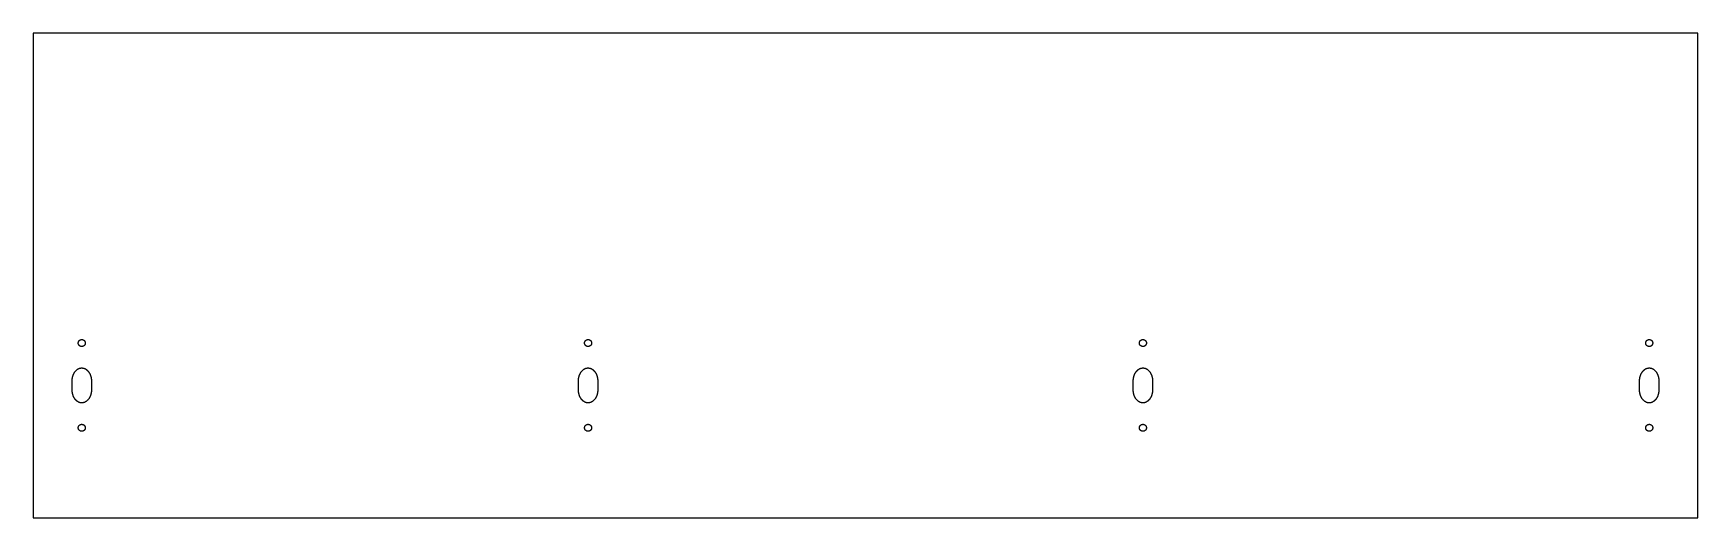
# Model space of a CAD drawing. Header units: metres. Extents: x 0 to 1373, y 0 to 400.
import ezdxf

# ---------------------------------------------------------------- set-up
doc = ezdxf.new("R2010")
doc.units = ezdxf.units.M

msp = doc.modelspace()

# ---------------------------------------------------------------- linework, layer by layer
for p, q in [((1373, 400), (0, 400)), ((0, 400), (0, 0)), ((1373, 0), (1373, 400)), ((37.0998, 144.25), (37.1005, 144.313)), ((37.1005, 144.187), (37.0998, 144.25)), ((37.1005, 144.313), (37.1026, 144.376)), ((37.1026, 144.123), (37.1005, 144.187)), ((37.1026, 144.376), (37.106, 144.44)), ((37.106, 144.06), (37.1026, 144.123)), ((37.106, 144.44), (37.1109, 144.503)), ((37.1109, 143.997), (37.106, 144.06)), ((37.1109, 144.503), (37.1171, 144.566)), ((37.1171, 143.934), (37.1109, 143.997)), ((37.1171, 144.566), (37.1246, 144.629)), ((37.1246, 143.871), (37.1171, 143.934)), ((37.1246, 144.629), (37.1336, 144.691)), ((37.1336, 143.809), (37.1246, 143.871)), ((37.1336, 144.691), (37.1439, 144.754)), ((37.1439, 143.746), (37.1336, 143.809)), ((37.1439, 144.754), (37.1555, 144.816)), ((37.1555, 143.684), (37.1439, 143.746)), ((37.1555, 144.816), (37.1686, 144.878)), ((37.1686, 143.622), (37.1555, 143.684)), ((37.1686, 144.878), (37.1829, 144.939)), ((37.1829, 143.561), (37.1686, 143.622)), ((37.1829, 144.939), (37.1986, 145.001)), ((37.1986, 143.499), (37.1829, 143.561)), ((37.1986, 145.001), (37.2157, 145.062)), ((37.2157, 143.438), (37.1986, 143.499)), ((37.2157, 145.062), (37.2341, 145.122)), ((37.2341, 143.378), (37.2157, 143.438)), ((37.2341, 145.122), (37.2537, 145.182)), ((37.2537, 143.318), (37.2341, 143.378)), ((37.2537, 145.182), (37.2747, 145.242)), ((37.2747, 143.258), (37.2537, 143.318)), ((37.2747, 145.242), (37.297, 145.301)), ((37.297, 143.199), (37.2747, 143.258)), ((37.297, 145.301), (37.3206, 145.36)), ((37.3206, 143.14), (37.297, 143.199)), ((37.3206, 145.36), (37.3454, 145.418)), ((37.3454, 143.082), (37.3206, 143.14)), ((37.3454, 145.418), (37.3716, 145.476)), ((37.3716, 143.024), (37.3454, 143.082)), ((37.3716, 145.476), (37.3989, 145.533)), ((37.3989, 142.967), (37.3716, 143.024)), ((37.3989, 145.533), (37.4275, 145.589)), ((37.4275, 142.911), (37.3989, 142.967)), ((37.4275, 145.589), (37.4573, 145.645)), ((37.4573, 142.855), (37.4275, 142.911)), ((37.4573, 145.645), (37.4884, 145.7)), ((37.4884, 142.8), (37.4573, 142.855)), ((37.4884, 145.7), (37.5206, 145.755)), ((37.5206, 142.745), (37.4884, 142.8)), ((37.5206, 145.755), (37.554, 145.808)), ((37.554, 142.692), (37.5206, 142.745)), ((37.554, 145.808), (37.5886, 145.861)), ((37.5886, 142.639), (37.554, 142.692)), ((37.5886, 145.861), (37.6243, 145.913)), ((37.6243, 142.587), (37.5886, 142.639)), ((37.6243, 145.913), (37.6612, 145.965)), ((37.6612, 142.535), (37.6243, 142.587)), ((37.6612, 145.965), (37.6991, 146.016)), ((37.6991, 142.484), (37.6612, 142.535)), ((37.6991, 146.016), (37.7382, 146.065)), ((37.7382, 142.435), (37.6991, 142.484)), ((37.7382, 146.065), (37.7783, 146.114)), ((37.7783, 142.386), (37.7382, 142.435)), ((37.7783, 146.114), (37.8195, 146.162)), ((37.8195, 142.338), (37.7783, 142.386)), ((37.8195, 146.162), (37.8618, 146.209)), ((37.8618, 142.291), (37.8195, 142.338)), ((37.8618, 146.209), (37.905, 146.256)), ((37.905, 142.244), (37.8618, 142.291)), ((37.905, 146.256), (37.9493, 146.301)), ((37.9493, 142.199), (37.905, 142.244)), ((37.9493, 146.301), (37.9945, 146.345)), ((37.9945, 142.155), (37.9493, 142.199)), ((37.9945, 146.345), (38.0407, 146.388)), ((38.0407, 142.112), (37.9945, 142.155)), ((38.0407, 146.388), (38.0878, 146.43)), ((38.0878, 142.07), (38.0407, 142.112)), ((38.0878, 146.43), (38.1358, 146.472)), ((38.1358, 142.028), (38.0878, 142.07)), ((38.1358, 146.472), (38.1847, 146.512)), ((38.1847, 141.988), (38.1358, 142.028)), ((38.1847, 146.512), (38.2345, 146.551)), ((38.2345, 141.949), (38.1847, 141.988)), ((38.2345, 146.551), (38.2851, 146.589)), ((38.2851, 141.911), (38.2345, 141.949)), ((38.2851, 146.589), (38.3365, 146.626)), ((38.3365, 141.874), (38.2851, 141.911)), ((38.3365, 146.626), (38.3887, 146.661)), ((38.3887, 141.839), (38.3365, 141.874)), ((38.3887, 146.661), (38.4417, 146.696)), ((38.4417, 141.804), (38.3887, 141.839)), ((38.4417, 146.696), (38.4955, 146.729)), ((38.4955, 141.771), (38.4417, 141.804)), ((38.4955, 146.729), (38.5499, 146.762)), ((38.5499, 141.738), (38.4955, 141.771)), ((38.5499, 146.762), (38.605, 146.793)), ((38.605, 141.707), (38.5499, 141.738)), ((38.605, 146.793), (38.6608, 146.822)), ((38.6608, 141.678), (38.605, 141.707)), ((38.6608, 146.822), (38.7173, 146.851)), ((38.7173, 141.649), (38.6608, 141.678)), ((38.7173, 146.851), (38.7743, 146.878)), ((38.7743, 141.622), (38.7173, 141.649)), ((38.7743, 146.878), (38.832, 146.905)), ((38.832, 141.595), (38.7743, 141.622)), ((38.832, 146.905), (38.8902, 146.929)), ((38.8902, 141.571), (38.832, 141.595)), ((38.8902, 146.929), (38.9489, 146.953)), ((38.9489, 141.547), (38.8902, 141.571)), ((38.9489, 146.953), (39.0081, 146.975)), ((39.0081, 141.525), (38.9489, 141.547)), ((39.0081, 146.975), (39.0678, 146.996)), ((39.0678, 141.504), (39.0081, 141.525)), ((39.0678, 146.996), (39.1279, 147.016)), ((39.1279, 141.484), (39.0678, 141.504)), ((39.1279, 147.016), (39.1884, 147.034)), ((39.1884, 141.466), (39.1279, 141.484)), ((39.1884, 147.034), (39.2494, 147.051)), ((39.2494, 141.449), (39.1884, 141.466)), ((39.2494, 147.051), (39.3107, 147.067)), ((39.3107, 141.433), (39.2494, 141.449)), ((39.3107, 147.067), (39.3723, 147.081)), ((39.3723, 141.419), (39.3107, 141.433)), ((39.3723, 147.081), (39.4342, 147.094)), ((39.4342, 141.406), (39.3723, 141.419)), ((39.4342, 147.094), (39.4964, 147.106)), ((39.4964, 141.394), (39.4342, 141.406)), ((39.4964, 147.106), (39.5588, 147.116)), ((39.5588, 141.384), (39.4964, 141.394)), ((39.5588, 147.116), (39.6214, 147.125)), ((39.6214, 141.375), (39.5588, 141.384)), ((39.6214, 147.125), (39.6843, 147.133)), ((39.6843, 141.367), (39.6214, 141.375)), ((39.6843, 147.133), (39.7472, 147.139)), ((39.7472, 141.361), (39.6843, 141.367)), ((39.7472, 147.139), (39.8103, 147.144)), ((39.8103, 141.356), (39.7472, 141.361)), ((39.8103, 147.144), (39.8735, 147.147)), ((39.8735, 141.353), (39.8103, 141.356)), ((39.8735, 147.147), (39.9367, 147.149)), ((39.9367, 141.351), (39.8735, 141.353)), ((39.9367, 147.149), (40, 147.15)), ((40, 141.35), (39.9367, 141.351)), ((40, 147.15), (40.0633, 147.149)), ((40.0633, 141.351), (40, 141.35)), ((40.0633, 147.149), (40.1265, 147.147)), ((40.1265, 141.353), (40.0633, 141.351)), ((40.1265, 147.147), (40.1897, 147.144)), ((40.1897, 141.356), (40.1265, 141.353)), ((40.1897, 147.144), (40.2528, 147.139)), ((40.2528, 141.361), (40.1897, 141.356)), ((40.2528, 147.139), (40.3157, 147.133)), ((40.3157, 141.367), (40.2528, 141.361)), ((40.3157, 147.133), (40.3785, 147.125)), ((40.3785, 141.375), (40.3157, 141.367)), ((40.3785, 147.125), (40.4412, 147.116)), ((40.4412, 141.384), (40.3785, 141.375)), ((40.4412, 147.116), (40.5036, 147.106)), ((40.5036, 141.394), (40.4412, 141.384)), ((40.5036, 147.106), (40.5658, 147.094)), ((40.5658, 141.406), (40.5036, 141.394)), ((40.5658, 147.094), (40.6277, 147.081)), ((40.6277, 141.419), (40.5658, 141.406)), ((40.6277, 147.081), (40.6893, 147.067)), ((40.6893, 141.433), (40.6277, 141.419)), ((40.6893, 147.067), (40.7506, 147.051)), ((40.7506, 141.449), (40.6893, 141.433)), ((40.7506, 147.051), (40.8116, 147.034)), ((40.8116, 141.466), (40.7506, 141.449)), ((40.8116, 147.034), (40.8721, 147.016)), ((40.8721, 141.484), (40.8116, 141.466)), ((40.8721, 147.016), (40.9322, 146.996)), ((40.9322, 141.504), (40.8721, 141.484)), ((40.9322, 146.996), (40.9919, 146.975)), ((40.9919, 141.525), (40.9322, 141.504)), ((40.9919, 146.975), (41.0511, 146.953)), ((41.0511, 141.547), (40.9919, 141.525)), ((41.0511, 146.953), (41.1098, 146.929)), ((41.1098, 141.571), (41.0511, 141.547)), ((41.1098, 146.929), (41.168, 146.905)), ((41.168, 141.595), (41.1098, 141.571)), ((41.168, 146.905), (41.2257, 146.878)), ((41.2257, 141.622), (41.168, 141.595)), ((41.2257, 146.878), (41.2827, 146.851)), ((41.2827, 141.649), (41.2257, 141.622)), ((41.2827, 146.851), (41.3391, 146.822)), ((41.3391, 141.678), (41.2827, 141.649)), ((41.3391, 146.822), (41.3949, 146.793)), ((41.3949, 141.707), (41.3391, 141.678)), ((41.3949, 146.793), (41.4501, 146.762)), ((41.4501, 141.738), (41.3949, 141.707)), ((41.4501, 146.762), (41.5045, 146.729)), ((41.5045, 141.771), (41.4501, 141.738)), ((41.5045, 146.729), (41.5583, 146.696)), ((41.5583, 141.804), (41.5045, 141.771)), ((41.5583, 146.696), (41.6112, 146.661)), ((41.6112, 141.839), (41.5583, 141.804)), ((41.6112, 146.661), (41.6635, 146.626)), ((41.6635, 141.874), (41.6112, 141.839)), ((41.6635, 146.626), (41.7149, 146.589)), ((41.7149, 141.911), (41.6635, 141.874)), ((41.7149, 146.589), (41.7655, 146.551)), ((41.7655, 141.949), (41.7149, 141.911)), ((41.7655, 146.551), (41.8153, 146.512)), ((41.8153, 141.988), (41.7655, 141.949)), ((41.8153, 146.512), (41.8642, 146.472)), ((41.8642, 142.028), (41.8153, 141.988)), ((41.8642, 146.472), (41.9122, 146.43)), ((41.9122, 142.07), (41.8642, 142.028)), ((41.9122, 146.43), (41.9593, 146.388)), ((41.9593, 142.112), (41.9122, 142.07)), ((41.9593, 146.388), (42.0055, 146.345)), ((42.0055, 142.155), (41.9593, 142.112)), ((42.0055, 146.345), (42.0507, 146.301)), ((42.0507, 142.199), (42.0055, 142.155)), ((42.0507, 146.301), (42.095, 146.256)), ((42.095, 142.244), (42.0507, 142.199)), ((42.095, 146.256), (42.1382, 146.209)), ((42.1382, 142.291), (42.095, 142.244)), ((42.1382, 146.209), (42.1805, 146.162)), ((42.1805, 142.338), (42.1382, 142.291)), ((42.1805, 146.162), (42.2216, 146.114)), ((42.2216, 142.386), (42.1805, 142.338)), ((42.2216, 146.114), (42.2618, 146.065)), ((42.2618, 142.435), (42.2216, 142.386)), ((42.2618, 146.065), (42.3009, 146.016)), ((42.3009, 142.484), (42.2618, 142.435)), ((42.3009, 146.016), (42.3388, 145.965)), ((42.3388, 142.535), (42.3009, 142.484)), ((42.3388, 145.965), (42.3757, 145.913)), ((42.3757, 142.587), (42.3388, 142.535)), ((42.3757, 145.913), (42.4114, 145.861)), ((42.4114, 142.639), (42.3757, 142.587)), ((42.4114, 145.861), (42.446, 145.808)), ((42.446, 142.692), (42.4114, 142.639)), ((42.446, 145.808), (42.4794, 145.755)), ((42.4794, 142.745), (42.446, 142.692)), ((42.4794, 145.755), (42.5116, 145.7)), ((42.5116, 142.8), (42.4794, 142.745)), ((42.5116, 145.7), (42.5426, 145.645)), ((42.5426, 142.855), (42.5116, 142.8)), ((42.5426, 145.645), (42.5725, 145.589)), ((42.5725, 142.911), (42.5426, 142.855)), ((42.5725, 145.589), (42.6011, 145.533)), ((42.6011, 142.967), (42.5725, 142.911)), ((42.6011, 145.533), (42.6284, 145.476)), ((42.6284, 143.024), (42.6011, 142.967)), ((42.6284, 145.476), (42.6546, 145.418)), ((42.6546, 143.082), (42.6284, 143.024)), ((42.6546, 145.418), (42.6794, 145.36)), ((42.6794, 143.14), (42.6546, 143.082)), ((42.6794, 145.36), (42.703, 145.301)), ((42.703, 143.199), (42.6794, 143.14)), ((42.703, 145.301), (42.7253, 145.242)), ((42.7253, 143.258), (42.703, 143.199)), ((42.7253, 145.242), (42.7463, 145.182)), ((42.7463, 143.318), (42.7253, 143.258)), ((42.7463, 145.182), (42.7659, 145.122)), ((42.7659, 143.378), (42.7463, 143.318)), ((42.7659, 145.122), (42.7843, 145.062)), ((42.7843, 143.438), (42.7659, 143.378)), ((42.7843, 145.062), (42.8013, 145.001)), ((42.8013, 143.499), (42.7843, 143.438)), ((42.8013, 145.001), (42.817, 144.939)), ((42.817, 143.561), (42.8013, 143.499)), ((42.817, 144.939), (42.8314, 144.878)), ((42.8314, 143.622), (42.817, 143.561)), ((42.8314, 144.878), (42.8444, 144.816)), ((42.8444, 143.684), (42.8314, 143.622)), ((42.8444, 144.816), (42.8561, 144.754)), ((42.8561, 143.746), (42.8444, 143.684)), ((42.8561, 144.754), (42.8664, 144.691)), ((42.8664, 143.809), (42.8561, 143.746)), ((42.8664, 144.691), (42.8754, 144.629)), ((42.8754, 143.871), (42.8664, 143.809)), ((42.8754, 144.629), (42.8829, 144.566)), ((42.8829, 143.934), (42.8754, 143.871)), ((42.8829, 144.566), (42.8891, 144.503)), ((42.8891, 143.997), (42.8829, 143.934)), ((42.8891, 144.503), (42.894, 144.44)), ((42.894, 144.06), (42.8891, 143.997)), ((42.894, 144.44), (42.8974, 144.376)), ((42.8974, 144.123), (42.894, 144.06)), ((42.8974, 144.376), (42.8995, 144.313)), ((42.8995, 144.187), (42.8974, 144.123)), ((42.8995, 144.313), (42.9002, 144.25)), ((42.9002, 144.25), (42.8995, 144.187)), ((454.766, 144.25), (454.767, 144.313)), ((454.767, 144.187), (454.766, 144.25)), ((454.767, 144.313), (454.769, 144.376)), ((454.769, 144.123), (454.767, 144.187)), ((454.769, 144.376), (454.773, 144.44)), ((454.773, 144.06), (454.769, 144.123)), ((454.773, 144.44), (454.778, 144.503)), ((454.778, 143.997), (454.773, 144.06)), ((454.778, 144.503), (454.784, 144.566)), ((454.784, 143.934), (454.778, 143.997)), ((454.784, 144.566), (454.791, 144.629)), ((454.791, 143.871), (454.784, 143.934)), ((454.791, 144.629), (454.8, 144.691)), ((454.8, 143.809), (454.791, 143.871)), ((454.8, 144.691), (454.811, 144.754)), ((454.811, 143.746), (454.8, 143.809)), ((454.811, 144.754), (454.822, 144.816)), ((454.822, 143.684), (454.811, 143.746)), ((454.822, 144.816), (454.835, 144.878)), ((454.835, 143.622), (454.822, 143.684)), ((454.835, 144.878), (454.85, 144.939)), ((454.85, 143.561), (454.835, 143.622)), ((454.85, 144.939), (454.865, 145.001)), ((454.865, 143.499), (454.85, 143.561)), ((454.865, 145.001), (454.882, 145.062)), ((454.882, 143.438), (454.865, 143.499)), ((454.882, 145.062), (454.901, 145.122)), ((454.901, 143.378), (454.882, 143.438)), ((454.901, 145.122), (454.92, 145.182)), ((454.92, 143.318), (454.901, 143.378)), ((454.92, 145.182), (454.941, 145.242)), ((454.941, 143.258), (454.92, 143.318)), ((454.941, 145.242), (454.964, 145.301)), ((454.964, 143.199), (454.941, 143.258)), ((454.964, 145.301), (454.987, 145.36)), ((454.987, 143.14), (454.964, 143.199)), ((454.987, 145.36), (455.012, 145.418)), ((455.012, 143.082), (454.987, 143.14)), ((455.012, 145.418), (455.038, 145.476)), ((455.038, 143.024), (455.012, 143.082)), ((455.038, 145.476), (455.066, 145.533)), ((455.066, 142.967), (455.038, 143.024)), ((455.066, 145.533), (455.094, 145.589)), ((455.094, 142.911), (455.066, 142.967)), ((455.094, 145.589), (455.124, 145.645)), ((455.124, 142.855), (455.094, 142.911)), ((455.124, 145.645), (455.155, 145.7)), ((455.155, 142.8), (455.124, 142.855)), ((455.155, 145.7), (455.187, 145.755)), ((455.187, 142.745), (455.155, 142.8)), ((455.187, 145.755), (455.221, 145.808)), ((455.221, 142.692), (455.187, 142.745)), ((455.221, 145.808), (455.255, 145.861)), ((455.255, 142.639), (455.221, 142.692)), ((455.255, 145.861), (455.291, 145.913)), ((455.291, 142.587), (455.255, 142.639)), ((455.291, 145.913), (455.328, 145.965)), ((455.328, 142.535), (455.291, 142.587)), ((455.328, 145.965), (455.366, 146.016)), ((455.366, 142.484), (455.328, 142.535)), ((455.366, 146.016), (455.405, 146.065)), ((455.405, 142.435), (455.366, 142.484)), ((455.405, 146.065), (455.445, 146.114)), ((455.445, 142.386), (455.405, 142.435)), ((455.445, 146.114), (455.486, 146.162)), ((455.486, 142.338), (455.445, 142.386)), ((455.486, 146.162), (455.528, 146.209)), ((455.528, 142.291), (455.486, 142.338)), ((455.528, 146.209), (455.572, 146.256)), ((455.572, 142.244), (455.528, 142.291)), ((455.572, 146.256), (455.616, 146.301)), ((455.616, 142.199), (455.572, 142.244)), ((455.616, 146.301), (455.661, 146.345)), ((455.661, 142.155), (455.616, 142.199)), ((455.661, 146.345), (455.707, 146.388)), ((455.707, 142.112), (455.661, 142.155)), ((455.707, 146.388), (455.754, 146.43)), ((455.754, 142.07), (455.707, 142.112)), ((455.754, 146.43), (455.802, 146.472)), ((455.802, 142.028), (455.754, 142.07)), ((455.802, 146.472), (455.851, 146.512)), ((455.851, 141.988), (455.802, 142.028)), ((455.851, 146.512), (455.901, 146.551)), ((455.901, 141.949), (455.851, 141.988)), ((455.901, 146.551), (455.952, 146.589)), ((455.952, 141.911), (455.901, 141.949)), ((455.952, 146.589), (456.003, 146.626)), ((456.003, 141.874), (455.952, 141.911)), ((456.003, 146.626), (456.055, 146.661)), ((456.055, 141.839), (456.003, 141.874)), ((456.055, 146.661), (456.108, 146.696)), ((456.108, 141.804), (456.055, 141.839)), ((456.108, 146.696), (456.162, 146.729)), ((456.162, 141.771), (456.108, 141.804)), ((456.162, 146.729), (456.217, 146.762)), ((456.217, 141.738), (456.162, 141.771)), ((456.217, 146.762), (456.272, 146.793)), ((456.272, 141.707), (456.217, 141.738)), ((456.272, 146.793), (456.328, 146.822)), ((456.328, 141.678), (456.272, 141.707)), ((456.328, 146.822), (456.384, 146.851)), ((456.384, 141.649), (456.328, 141.678)), ((456.384, 146.851), (456.441, 146.878)), ((456.441, 141.622), (456.384, 141.649)), ((456.441, 146.878), (456.499, 146.905)), ((456.499, 141.595), (456.441, 141.622)), ((456.499, 146.905), (456.557, 146.929)), ((456.557, 141.571), (456.499, 141.595)), ((456.557, 146.929), (456.616, 146.953)), ((456.616, 141.547), (456.557, 141.571)), ((456.616, 146.953), (456.675, 146.975)), ((456.675, 141.525), (456.616, 141.547)), ((456.675, 146.975), (456.734, 146.996)), ((456.734, 141.504), (456.675, 141.525)), ((456.734, 146.996), (456.795, 147.016)), ((456.795, 141.484), (456.734, 141.504)), ((456.795, 147.016), (456.855, 147.034)), ((456.855, 141.466), (456.795, 141.484)), ((456.855, 147.034), (456.916, 147.051)), ((456.916, 141.449), (456.855, 141.466)), ((456.916, 147.051), (456.977, 147.067)), ((456.977, 141.433), (456.916, 141.449)), ((456.977, 147.067), (457.039, 147.081)), ((457.039, 141.419), (456.977, 141.433)), ((457.039, 147.081), (457.101, 147.094)), ((457.101, 141.406), (457.039, 141.419)), ((457.101, 147.094), (457.163, 147.106)), ((457.163, 141.394), (457.101, 141.406)), ((457.163, 147.106), (457.225, 147.116)), ((457.225, 141.384), (457.163, 141.394)), ((457.225, 147.116), (457.288, 147.125)), ((457.288, 141.375), (457.225, 141.384)), ((457.288, 147.125), (457.351, 147.133)), ((457.351, 141.367), (457.288, 141.375)), ((457.351, 147.133), (457.414, 147.139)), ((457.414, 141.361), (457.351, 141.367)), ((457.414, 147.139), (457.477, 147.144)), ((457.477, 141.356), (457.414, 141.361)), ((457.477, 147.144), (457.54, 147.147)), ((457.54, 141.353), (457.477, 141.356)), ((457.54, 147.147), (457.603, 147.149)), ((457.603, 141.351), (457.54, 141.353)), ((457.603, 147.149), (457.667, 147.15)), ((457.667, 141.35), (457.603, 141.351)), ((457.667, 147.15), (457.73, 147.149)), ((457.73, 141.351), (457.667, 141.35)), ((457.73, 147.149), (457.793, 147.147)), ((457.793, 141.353), (457.73, 141.351)), ((457.793, 147.147), (457.856, 147.144)), ((457.856, 141.356), (457.793, 141.353)), ((457.856, 147.144), (457.919, 147.139)), ((457.919, 141.361), (457.856, 141.356)), ((457.919, 147.139), (457.982, 147.133)), ((457.982, 141.367), (457.919, 141.361)), ((457.982, 147.133), (458.045, 147.125)), ((458.045, 141.375), (457.982, 141.367)), ((458.045, 147.125), (458.108, 147.116)), ((458.108, 141.384), (458.045, 141.375)), ((458.108, 147.116), (458.17, 147.106)), ((458.17, 141.394), (458.108, 141.384)), ((458.17, 147.106), (458.232, 147.094)), ((458.232, 141.406), (458.17, 141.394)), ((458.232, 147.094), (458.294, 147.081)), ((458.294, 141.419), (458.232, 141.406)), ((458.294, 147.081), (458.356, 147.067)), ((458.356, 141.433), (458.294, 141.419)), ((458.356, 147.067), (458.417, 147.051)), ((458.417, 141.449), (458.356, 141.433)), ((458.417, 147.051), (458.478, 147.034)), ((458.478, 141.466), (458.417, 141.449)), ((458.478, 147.034), (458.539, 147.016)), ((458.539, 141.484), (458.478, 141.466)), ((458.539, 147.016), (458.599, 146.996)), ((458.599, 141.504), (458.539, 141.484)), ((458.599, 146.996), (458.659, 146.975)), ((458.659, 141.525), (458.599, 141.504)), ((458.659, 146.975), (458.718, 146.953)), ((458.718, 141.547), (458.659, 141.525)), ((458.718, 146.953), (458.777, 146.929)), ((458.777, 141.571), (458.718, 141.547)), ((458.777, 146.929), (458.835, 146.905)), ((458.835, 141.595), (458.777, 141.571)), ((458.835, 146.905), (458.892, 146.878)), ((458.892, 141.622), (458.835, 141.595)), ((458.892, 146.878), (458.949, 146.851)), ((458.949, 141.649), (458.892, 141.622)), ((458.949, 146.851), (459.006, 146.822)), ((459.006, 141.678), (458.949, 141.649)), ((459.006, 146.822), (459.062, 146.793)), ((459.062, 141.707), (459.006, 141.678)), ((459.062, 146.793), (459.117, 146.762)), ((459.117, 141.738), (459.062, 141.707)), ((459.117, 146.762), (459.171, 146.729)), ((459.171, 141.771), (459.117, 141.738)), ((459.171, 146.729), (459.225, 146.696)), ((459.225, 141.804), (459.171, 141.771)), ((459.225, 146.696), (459.278, 146.661)), ((459.278, 141.839), (459.225, 141.804)), ((459.278, 146.661), (459.33, 146.626)), ((459.33, 141.874), (459.278, 141.839)), ((459.33, 146.626), (459.382, 146.589)), ((459.382, 141.911), (459.33, 141.874)), ((459.382, 146.589), (459.432, 146.551)), ((459.432, 141.949), (459.382, 141.911)), ((459.432, 146.551), (459.482, 146.512)), ((459.482, 141.988), (459.432, 141.949)), ((459.482, 146.512), (459.531, 146.472)), ((459.531, 142.028), (459.482, 141.988)), ((459.531, 146.472), (459.579, 146.43)), ((459.579, 142.07), (459.531, 142.028)), ((459.579, 146.43), (459.626, 146.388)), ((459.626, 142.112), (459.579, 142.07)), ((459.626, 146.388), (459.672, 146.345)), ((459.672, 142.155), (459.626, 142.112)), ((459.672, 146.345), (459.717, 146.301)), ((459.717, 142.199), (459.672, 142.155)), ((459.717, 146.301), (459.762, 146.256)), ((459.762, 142.244), (459.717, 142.199)), ((459.762, 146.256), (459.805, 146.209)), ((459.805, 142.291), (459.762, 142.244)), ((459.805, 146.209), (459.847, 146.162)), ((459.847, 142.338), (459.805, 142.291)), ((459.847, 146.162), (459.888, 146.114)), ((459.888, 142.386), (459.847, 142.338)), ((459.888, 146.114), (459.928, 146.065)), ((459.928, 142.435), (459.888, 142.386)), ((459.928, 146.065), (459.968, 146.016)), ((459.968, 142.484), (459.928, 142.435)), ((459.968, 146.016), (460.005, 145.965)), ((460.005, 142.535), (459.968, 142.484)), ((460.005, 145.965), (460.042, 145.913)), ((460.042, 142.587), (460.005, 142.535)), ((460.042, 145.913), (460.078, 145.861)), ((460.078, 142.639), (460.042, 142.587)), ((460.078, 145.861), (460.113, 145.808)), ((460.113, 142.692), (460.078, 142.639)), ((460.113, 145.808), (460.146, 145.755)), ((460.146, 142.745), (460.113, 142.692)), ((460.146, 145.755), (460.178, 145.7)), ((460.178, 142.8), (460.146, 142.745)), ((460.178, 145.7), (460.209, 145.645)), ((460.209, 142.855), (460.178, 142.8)), ((460.209, 145.645), (460.239, 145.589)), ((460.239, 142.911), (460.209, 142.855)), ((460.239, 145.589), (460.268, 145.533)), ((460.268, 142.967), (460.239, 142.911)), ((460.268, 145.533), (460.295, 145.476)), ((460.295, 143.024), (460.268, 142.967)), ((460.295, 145.476), (460.321, 145.418)), ((460.321, 143.082), (460.295, 143.024)), ((460.321, 145.418), (460.346, 145.36)), ((460.346, 143.14), (460.321, 143.082)), ((460.346, 145.36), (460.37, 145.301)), ((460.37, 143.199), (460.346, 143.14)), ((460.37, 145.301), (460.392, 145.242)), ((460.392, 143.258), (460.37, 143.199)), ((460.392, 145.242), (460.413, 145.182)), ((460.413, 143.318), (460.392, 143.258)), ((460.413, 145.182), (460.433, 145.122)), ((460.433, 143.378), (460.413, 143.318)), ((460.433, 145.122), (460.451, 145.062)), ((460.451, 143.438), (460.433, 143.378)), ((460.451, 145.062), (460.468, 145.001)), ((460.468, 143.499), (460.451, 143.438)), ((460.468, 145.001), (460.484, 144.939)), ((460.484, 143.561), (460.468, 143.499)), ((460.484, 144.939), (460.498, 144.878)), ((460.498, 143.622), (460.484, 143.561)), ((460.498, 144.878), (460.511, 144.816)), ((460.511, 143.684), (460.498, 143.622)), ((460.511, 144.816), (460.523, 144.754)), ((460.523, 143.746), (460.511, 143.684)), ((460.523, 144.754), (460.533, 144.691)), ((460.533, 143.809), (460.523, 143.746)), ((460.533, 144.691), (460.542, 144.629)), ((460.542, 143.871), (460.533, 143.809)), ((460.542, 144.629), (460.55, 144.566)), ((460.55, 143.934), (460.542, 143.871)), ((460.55, 144.566), (460.556, 144.503)), ((460.556, 143.997), (460.55, 143.934)), ((460.556, 144.503), (460.561, 144.44)), ((460.561, 144.06), (460.556, 143.997)), ((460.561, 144.44), (460.564, 144.376)), ((460.564, 144.123), (460.561, 144.06)), ((460.564, 144.376), (460.566, 144.313)), ((460.566, 144.187), (460.564, 144.123)), ((460.566, 144.313), (460.567, 144.25)), ((460.567, 144.25), (460.566, 144.187)), ((912.433, 144.25), (912.434, 144.313)), ((912.434, 144.187), (912.433, 144.25)), ((912.434, 144.313), (912.436, 144.376)), ((912.436, 144.123), (912.434, 144.187)), ((912.436, 144.376), (912.439, 144.44)), ((912.439, 144.06), (912.436, 144.123)), ((912.439, 144.44), (912.444, 144.503)), ((912.444, 143.997), (912.439, 144.06)), ((912.444, 144.503), (912.45, 144.566)), ((912.45, 143.934), (912.444, 143.997)), ((912.45, 144.566), (912.458, 144.629)), ((912.458, 143.871), (912.45, 143.934)), ((912.458, 144.629), (912.467, 144.691)), ((912.467, 143.809), (912.458, 143.871)), ((912.467, 144.691), (912.477, 144.754)), ((912.477, 143.746), (912.467, 143.809)), ((912.477, 144.754), (912.489, 144.816)), ((912.489, 143.684), (912.477, 143.746)), ((912.489, 144.816), (912.502, 144.878)), ((912.502, 143.622), (912.489, 143.684)), ((912.502, 144.878), (912.516, 144.939)), ((912.516, 143.561), (912.502, 143.622)), ((912.516, 144.939), (912.532, 145.001)), ((912.532, 143.499), (912.516, 143.561)), ((912.532, 145.001), (912.549, 145.062)), ((912.549, 143.438), (912.532, 143.499)), ((912.549, 145.062), (912.567, 145.122)), ((912.567, 143.378), (912.549, 143.438)), ((912.567, 145.122), (912.587, 145.182)), ((912.587, 143.318), (912.567, 143.378)), ((912.587, 145.182), (912.608, 145.242)), ((912.608, 143.258), (912.587, 143.318)), ((912.608, 145.242), (912.63, 145.301)), ((912.63, 143.199), (912.608, 143.258)), ((912.63, 145.301), (912.654, 145.36)), ((912.654, 143.14), (912.63, 143.199)), ((912.654, 145.36), (912.679, 145.418)), ((912.679, 143.082), (912.654, 143.14)), ((912.679, 145.418), (912.705, 145.476)), ((912.705, 143.024), (912.679, 143.082)), ((912.705, 145.476), (912.732, 145.533)), ((912.732, 142.967), (912.705, 143.024)), ((912.732, 145.533), (912.761, 145.589)), ((912.761, 142.911), (912.732, 142.967)), ((912.761, 145.589), (912.791, 145.645)), ((912.791, 142.855), (912.761, 142.911)), ((912.791, 145.645), (912.822, 145.7)), ((912.822, 142.8), (912.791, 142.855)), ((912.822, 145.7), (912.854, 145.755)), ((912.854, 142.745), (912.822, 142.8)), ((912.854, 145.755), (912.887, 145.808)), ((912.887, 142.692), (912.854, 142.745)), ((912.887, 145.808), (912.922, 145.861)), ((912.922, 142.639), (912.887, 142.692)), ((912.922, 145.861), (912.958, 145.913)), ((912.958, 142.587), (912.922, 142.639)), ((912.958, 145.913), (912.995, 145.965)), ((912.995, 142.535), (912.958, 142.587)), ((912.995, 145.965), (913.032, 146.016)), ((913.032, 142.484), (912.995, 142.535)), ((913.032, 146.016), (913.072, 146.065)), ((913.072, 142.435), (913.032, 142.484)), ((913.072, 146.065), (913.112, 146.114)), ((913.112, 142.386), (913.072, 142.435)), ((913.112, 146.114), (913.153, 146.162)), ((913.153, 142.338), (913.112, 142.386)), ((913.153, 146.162), (913.195, 146.209)), ((913.195, 142.291), (913.153, 142.338)), ((913.195, 146.209), (913.238, 146.256)), ((913.238, 142.244), (913.195, 142.291)), ((913.238, 146.256), (913.283, 146.301)), ((913.283, 142.199), (913.238, 142.244)), ((913.283, 146.301), (913.328, 146.345)), ((913.328, 142.155), (913.283, 142.199)), ((913.328, 146.345), (913.374, 146.388)), ((913.374, 142.112), (913.328, 142.155)), ((913.374, 146.388), (913.421, 146.43)), ((913.421, 142.07), (913.374, 142.112)), ((913.421, 146.43), (913.469, 146.472)), ((913.469, 142.028), (913.421, 142.07)), ((913.469, 146.472), (913.518, 146.512)), ((913.518, 141.988), (913.469, 142.028)), ((913.518, 146.512), (913.568, 146.551)), ((913.568, 141.949), (913.518, 141.988)), ((913.568, 146.551), (913.618, 146.589)), ((913.618, 141.911), (913.568, 141.949)), ((913.618, 146.589), (913.67, 146.626)), ((913.67, 141.874), (913.618, 141.911)), ((913.67, 146.626), (913.722, 146.661)), ((913.722, 141.839), (913.67, 141.874)), ((913.722, 146.661), (913.775, 146.696)), ((913.775, 141.804), (913.722, 141.839)), ((913.775, 146.696), (913.829, 146.729)), ((913.829, 141.771), (913.775, 141.804)), ((913.829, 146.729), (913.883, 146.762)), ((913.883, 141.738), (913.829, 141.771)), ((913.883, 146.762), (913.938, 146.793)), ((913.938, 141.707), (913.883, 141.738)), ((913.938, 146.793), (913.994, 146.822)), ((913.994, 141.678), (913.938, 141.707)), ((913.994, 146.822), (914.051, 146.851)), ((914.051, 141.649), (913.994, 141.678)), ((914.051, 146.851), (914.108, 146.878)), ((914.108, 141.622), (914.051, 141.649)), ((914.108, 146.878), (914.165, 146.905)), ((914.165, 141.595), (914.108, 141.622)), ((914.165, 146.905), (914.224, 146.929)), ((914.224, 141.571), (914.165, 141.595)), ((914.224, 146.929), (914.282, 146.953)), ((914.282, 141.547), (914.224, 141.571)), ((914.282, 146.953), (914.341, 146.975)), ((914.341, 141.525), (914.282, 141.547)), ((914.341, 146.975), (914.401, 146.996)), ((914.401, 141.504), (914.341, 141.525)), ((914.401, 146.996), (914.461, 147.016)), ((914.461, 141.484), (914.401, 141.504)), ((914.461, 147.016), (914.522, 147.034)), ((914.522, 141.466), (914.461, 141.484)), ((914.522, 147.034), (914.583, 147.051)), ((914.583, 141.449), (914.522, 141.466)), ((914.583, 147.051), (914.644, 147.067)), ((914.644, 141.433), (914.583, 141.449)), ((914.644, 147.067), (914.706, 147.081)), ((914.706, 141.419), (914.644, 141.433)), ((914.706, 147.081), (914.768, 147.094)), ((914.768, 141.406), (914.706, 141.419)), ((914.768, 147.094), (914.83, 147.106)), ((914.83, 141.394), (914.768, 141.406)), ((914.83, 147.106), (914.892, 147.116)), ((914.892, 141.384), (914.83, 141.394)), ((914.892, 147.116), (914.955, 147.125)), ((914.955, 141.375), (914.892, 141.384)), ((914.955, 147.125), (915.018, 147.133)), ((915.018, 141.367), (914.955, 141.375)), ((915.018, 147.133), (915.081, 147.139)), ((915.081, 141.361), (915.018, 141.367)), ((915.081, 147.139), (915.144, 147.144)), ((915.144, 141.356), (915.081, 141.361)), ((915.144, 147.144), (915.207, 147.147)), ((915.207, 141.353), (915.144, 141.356)), ((915.207, 147.147), (915.27, 147.149)), ((915.27, 141.351), (915.207, 141.353)), ((915.27, 147.149), (915.333, 147.15)), ((915.333, 141.35), (915.27, 141.351)), ((915.333, 147.15), (915.397, 147.149)), ((915.397, 141.351), (915.333, 141.35)), ((915.397, 147.149), (915.46, 147.147)), ((915.46, 141.353), (915.397, 141.351)), ((915.46, 147.147), (915.523, 147.144)), ((915.523, 141.356), (915.46, 141.353)), ((915.523, 147.144), (915.586, 147.139)), ((915.586, 141.361), (915.523, 141.356)), ((915.586, 147.139), (915.649, 147.133)), ((915.649, 141.367), (915.586, 141.361)), ((915.649, 147.133), (915.712, 147.125)), ((915.712, 141.375), (915.649, 141.367)), ((915.712, 147.125), (915.775, 147.116)), ((915.775, 141.384), (915.712, 141.375)), ((915.775, 147.116), (915.837, 147.106)), ((915.837, 141.394), (915.775, 141.384)), ((915.837, 147.106), (915.899, 147.094)), ((915.899, 141.406), (915.837, 141.394)), ((915.899, 147.094), (915.961, 147.081)), ((915.961, 141.419), (915.899, 141.406)), ((915.961, 147.081), (916.023, 147.067)), ((916.023, 141.433), (915.961, 141.419)), ((916.023, 147.067), (916.084, 147.051)), ((916.084, 141.449), (916.023, 141.433)), ((916.084, 147.051), (916.145, 147.034)), ((916.145, 141.466), (916.084, 141.449)), ((916.145, 147.034), (916.205, 147.016)), ((916.205, 141.484), (916.145, 141.466)), ((916.205, 147.016), (916.266, 146.996)), ((916.266, 141.504), (916.205, 141.484)), ((916.266, 146.996), (916.325, 146.975)), ((916.325, 141.525), (916.266, 141.504)), ((916.325, 146.975), (916.384, 146.953)), ((916.384, 141.547), (916.325, 141.525)), ((916.384, 146.953), (916.443, 146.929)), ((916.443, 141.571), (916.384, 141.547)), ((916.443, 146.929), (916.501, 146.905)), ((916.501, 141.595), (916.443, 141.571)), ((916.501, 146.905), (916.559, 146.878)), ((916.559, 141.622), (916.501, 141.595)), ((916.559, 146.878), (916.616, 146.851)), ((916.616, 141.649), (916.559, 141.622)), ((916.616, 146.851), (916.672, 146.822)), ((916.672, 141.678), (916.616, 141.649)), ((916.672, 146.822), (916.728, 146.793)), ((916.728, 141.707), (916.672, 141.678)), ((916.728, 146.793), (916.783, 146.762)), ((916.783, 141.738), (916.728, 141.707)), ((916.783, 146.762), (916.838, 146.729)), ((916.838, 141.771), (916.783, 141.738)), ((916.838, 146.729), (916.892, 146.696)), ((916.892, 141.804), (916.838, 141.771)), ((916.892, 146.696), (916.945, 146.661)), ((916.945, 141.839), (916.892, 141.804)), ((916.945, 146.661), (916.997, 146.626)), ((916.997, 141.874), (916.945, 141.839)), ((916.997, 146.626), (917.048, 146.589)), ((917.048, 141.911), (916.997, 141.874)), ((917.048, 146.589), (917.099, 146.551)), ((917.099, 141.949), (917.048, 141.911)), ((917.099, 146.551), (917.149, 146.512)), ((917.149, 141.988), (917.099, 141.949)), ((917.149, 146.512), (917.198, 146.472)), ((917.198, 142.028), (917.149, 141.988)), ((917.198, 146.472), (917.246, 146.43)), ((917.246, 142.07), (917.198, 142.028)), ((917.246, 146.43), (917.293, 146.388)), ((917.293, 142.112), (917.246, 142.07)), ((917.293, 146.388), (917.339, 146.345)), ((917.339, 142.155), (917.293, 142.112)), ((917.339, 146.345), (917.384, 146.301)), ((917.384, 142.199), (917.339, 142.155)), ((917.384, 146.301), (917.428, 146.256)), ((917.428, 142.244), (917.384, 142.199)), ((917.428, 146.256), (917.472, 146.209)), ((917.472, 142.291), (917.428, 142.244)), ((917.472, 146.209), (917.514, 146.162)), ((917.514, 142.338), (917.472, 142.291)), ((917.514, 146.162), (917.555, 146.114)), ((917.555, 142.386), (917.514, 142.338)), ((917.555, 146.114), (917.595, 146.065)), ((917.595, 142.435), (917.555, 142.386)), ((917.595, 146.065), (917.634, 146.016)), ((917.634, 142.484), (917.595, 142.435)), ((917.634, 146.016), (917.672, 145.965)), ((917.672, 142.535), (917.634, 142.484)), ((917.672, 145.965), (917.709, 145.913)), ((917.709, 142.587), (917.672, 142.535)), ((917.709, 145.913), (917.745, 145.861)), ((917.745, 142.639), (917.709, 142.587)), ((917.745, 145.861), (917.779, 145.808)), ((917.779, 142.692), (917.745, 142.639)), ((917.779, 145.808), (917.813, 145.755)), ((917.813, 142.745), (917.779, 142.692)), ((917.813, 145.755), (917.845, 145.7)), ((917.845, 142.8), (917.813, 142.745)), ((917.845, 145.7), (917.876, 145.645)), ((917.876, 142.855), (917.845, 142.8)), ((917.876, 145.645), (917.906, 145.589)), ((917.906, 142.911), (917.876, 142.855)), ((917.906, 145.589), (917.934, 145.533)), ((917.934, 142.967), (917.906, 142.911)), ((917.934, 145.533), (917.962, 145.476)), ((917.962, 143.024), (917.934, 142.967)), ((917.962, 145.476), (917.988, 145.418)), ((917.988, 143.082), (917.962, 143.024)), ((917.988, 145.418), (918.013, 145.36)), ((918.013, 143.14), (917.988, 143.082)), ((918.013, 145.36), (918.036, 145.301)), ((918.036, 143.199), (918.013, 143.14)), ((918.036, 145.301), (918.059, 145.242)), ((918.059, 143.258), (918.036, 143.199)), ((918.059, 145.242), (918.08, 145.182)), ((918.08, 143.318), (918.059, 143.258)), ((918.08, 145.182), (918.099, 145.122)), ((918.099, 143.378), (918.08, 143.318)), ((918.099, 145.122), (918.118, 145.062)), ((918.118, 143.438), (918.099, 143.378)), ((918.118, 145.062), (918.135, 145.001)), ((918.135, 143.499), (918.118, 143.438)), ((918.135, 145.001), (918.15, 144.939)), ((918.15, 143.561), (918.135, 143.499)), ((918.15, 144.939), (918.165, 144.878)), ((918.165, 143.622), (918.15, 143.561)), ((918.165, 144.878), (918.178, 144.816)), ((918.178, 143.684), (918.165, 143.622)), ((918.178, 144.816), (918.189, 144.754)), ((918.189, 143.746), (918.178, 143.684)), ((918.189, 144.754), (918.2, 144.691)), ((918.2, 143.809), (918.189, 143.746)), ((918.2, 144.691), (918.209, 144.629)), ((918.209, 143.871), (918.2, 143.809)), ((918.209, 144.629), (918.216, 144.566)), ((918.216, 143.934), (918.209, 143.871)), ((918.216, 144.566), (918.222, 144.503)), ((918.222, 143.997), (918.216, 143.934)), ((918.222, 144.503), (918.227, 144.44)), ((918.227, 144.06), (918.222, 143.997)), ((918.227, 144.44), (918.231, 144.376)), ((918.231, 144.123), (918.227, 144.06)), ((918.231, 144.376), (918.233, 144.313)), ((918.233, 144.187), (918.231, 144.123)), ((918.233, 144.313), (918.234, 144.25)), ((918.234, 144.25), (918.233, 144.187)), ((1330.1, 144.376), (1330.11, 144.44)), ((1330.1, 144.313), (1330.1, 144.376)), ((1330.1, 144.25), (1330.1, 144.313)), ((1330.1, 144.187), (1330.1, 144.25)), ((1330.1, 144.123), (1330.1, 144.187)), ((1330.11, 144.06), (1330.1, 144.123)), ((1330.11, 144.503), (1330.12, 144.566)), ((1330.11, 144.44), (1330.11, 144.503)), ((1330.11, 143.997), (1330.11, 144.06)), ((1330.12, 143.934), (1330.11, 143.997)), ((1330.12, 144.629), (1330.13, 144.691)), ((1330.12, 144.566), (1330.12, 144.629)), ((1330.12, 143.871), (1330.12, 143.934)), ((1330.13, 143.809), (1330.12, 143.871)), ((1330.13, 144.691), (1330.14, 144.754)), ((1330.14, 143.746), (1330.13, 143.809)), ((1330.14, 144.754), (1330.16, 144.816)), ((1330.16, 143.684), (1330.14, 143.746)), ((1330.16, 144.816), (1330.17, 144.878)), ((1330.17, 143.622), (1330.16, 143.684)), ((1330.17, 144.878), (1330.18, 144.939)), ((1330.18, 143.561), (1330.17, 143.622)), ((1330.18, 144.939), (1330.2, 145.001)), ((1330.2, 143.499), (1330.18, 143.561)), ((1330.2, 145.001), (1330.22, 145.062)), ((1330.22, 143.438), (1330.2, 143.499)), ((1330.22, 145.062), (1330.23, 145.122)), ((1330.23, 143.378), (1330.22, 143.438)), ((1330.23, 145.122), (1330.25, 145.182)), ((1330.25, 143.318), (1330.23, 143.378)), ((1330.25, 145.182), (1330.27, 145.242)), ((1330.27, 143.258), (1330.25, 143.318)), ((1330.27, 145.242), (1330.3, 145.301)), ((1330.3, 143.199), (1330.27, 143.258)), ((1330.3, 145.301), (1330.32, 145.36)), ((1330.32, 143.14), (1330.3, 143.199)), ((1330.32, 145.36), (1330.35, 145.418)), ((1330.35, 143.082), (1330.32, 143.14)), ((1330.35, 145.418), (1330.37, 145.476)), ((1330.37, 143.024), (1330.35, 143.082)), ((1330.37, 145.476), (1330.4, 145.533)), ((1330.4, 142.967), (1330.37, 143.024)), ((1330.4, 145.533), (1330.43, 145.589)), ((1330.43, 142.911), (1330.4, 142.967)), ((1330.43, 145.589), (1330.46, 145.645)), ((1330.46, 142.855), (1330.43, 142.911)), ((1330.46, 145.645), (1330.49, 145.7)), ((1330.49, 142.8), (1330.46, 142.855)), ((1330.49, 145.7), (1330.52, 145.755)), ((1330.52, 142.745), (1330.49, 142.8)), ((1330.52, 145.755), (1330.55, 145.808)), ((1330.55, 142.692), (1330.52, 142.745)), ((1330.55, 145.808), (1330.59, 145.861)), ((1330.59, 142.639), (1330.55, 142.692)), ((1330.59, 145.861), (1330.62, 145.913)), ((1330.62, 142.587), (1330.59, 142.639)), ((1330.62, 145.913), (1330.66, 145.965)), ((1330.66, 142.535), (1330.62, 142.587)), ((1330.66, 145.965), (1330.7, 146.016)), ((1330.7, 142.484), (1330.66, 142.535)), ((1330.7, 146.016), (1330.74, 146.065)), ((1330.74, 142.435), (1330.7, 142.484)), ((1330.74, 146.065), (1330.78, 146.114)), ((1330.78, 142.386), (1330.74, 142.435)), ((1330.78, 146.114), (1330.82, 146.162)), ((1330.82, 142.338), (1330.78, 142.386)), ((1330.82, 146.162), (1330.86, 146.209)), ((1330.86, 142.291), (1330.82, 142.338)), ((1330.86, 146.209), (1330.91, 146.256)), ((1330.91, 142.244), (1330.86, 142.291)), ((1330.91, 146.256), (1330.95, 146.301)), ((1330.95, 142.199), (1330.91, 142.244)), ((1330.95, 146.301), (1330.99, 146.345)), ((1330.99, 142.155), (1330.95, 142.199)), ((1330.99, 146.345), (1331.04, 146.388)), ((1331.04, 142.112), (1330.99, 142.155)), ((1331.04, 146.388), (1331.09, 146.43)), ((1331.09, 142.07), (1331.04, 142.112)), ((1331.09, 146.43), (1331.14, 146.472)), ((1331.14, 142.028), (1331.09, 142.07)), ((1331.14, 146.472), (1331.18, 146.512)), ((1331.18, 141.988), (1331.14, 142.028)), ((1331.18, 146.512), (1331.23, 146.551)), ((1331.23, 141.949), (1331.18, 141.988)), ((1331.23, 146.551), (1331.29, 146.589)), ((1331.29, 141.911), (1331.23, 141.949)), ((1331.29, 146.589), (1331.34, 146.626)), ((1331.34, 141.874), (1331.29, 141.911)), ((1331.34, 146.626), (1331.39, 146.661)), ((1331.39, 141.839), (1331.34, 141.874)), ((1331.39, 146.661), (1331.44, 146.696)), ((1331.44, 141.804), (1331.39, 141.839)), ((1331.44, 146.696), (1331.5, 146.729)), ((1331.5, 141.771), (1331.44, 141.804)), ((1331.5, 146.729), (1331.55, 146.762)), ((1331.55, 141.738), (1331.5, 141.771)), ((1331.55, 146.762), (1331.61, 146.793)), ((1331.61, 141.707), (1331.55, 141.738)), ((1331.61, 146.793), (1331.66, 146.822)), ((1331.66, 141.678), (1331.61, 141.707)), ((1331.66, 146.822), (1331.72, 146.851)), ((1331.72, 141.649), (1331.66, 141.678)), ((1331.72, 146.851), (1331.77, 146.878)), ((1331.77, 141.622), (1331.72, 141.649)), ((1331.77, 146.878), (1331.83, 146.905)), ((1331.83, 141.595), (1331.77, 141.622)), ((1331.83, 146.905), (1331.89, 146.929)), ((1331.89, 141.571), (1331.83, 141.595)), ((1331.89, 146.929), (1331.95, 146.953)), ((1331.95, 141.547), (1331.89, 141.571)), ((1331.95, 146.953), (1332.01, 146.975)), ((1332.01, 141.525), (1331.95, 141.547)), ((1332.01, 146.975), (1332.07, 146.996)), ((1332.07, 141.504), (1332.01, 141.525)), ((1332.07, 146.996), (1332.13, 147.016)), ((1332.13, 141.484), (1332.07, 141.504)), ((1332.13, 147.016), (1332.19, 147.034)), ((1332.19, 141.466), (1332.13, 141.484)), ((1332.19, 147.034), (1332.25, 147.051)), ((1332.25, 141.449), (1332.19, 141.466)), ((1332.25, 147.051), (1332.31, 147.067)), ((1332.31, 141.433), (1332.25, 141.449)), ((1332.31, 147.067), (1332.37, 147.081)), ((1332.37, 141.419), (1332.31, 141.433)), ((1332.37, 147.081), (1332.43, 147.094)), ((1332.43, 141.406), (1332.37, 141.419)), ((1332.43, 147.094), (1332.5, 147.106)), ((1332.5, 141.394), (1332.43, 141.406)), ((1332.5, 147.106), (1332.56, 147.116)), ((1332.56, 141.384), (1332.5, 141.394)), ((1332.56, 147.116), (1332.62, 147.125)), ((1332.62, 141.375), (1332.56, 141.384)), ((1332.62, 147.125), (1332.68, 147.133)), ((1332.68, 141.367), (1332.62, 141.375)), ((1332.68, 147.133), (1332.75, 147.139)), ((1332.75, 141.361), (1332.68, 141.367)), ((1332.75, 147.139), (1332.81, 147.144)), ((1332.81, 141.356), (1332.75, 141.361)), ((1332.81, 147.144), (1332.87, 147.147)), ((1332.87, 141.353), (1332.81, 141.356)), ((1332.87, 147.147), (1332.94, 147.149)), ((1332.94, 141.351), (1332.87, 141.353)), ((1332.94, 147.149), (1333, 147.15)), ((1333, 141.35), (1332.94, 141.351)), ((1333, 147.15), (1333.06, 147.149)), ((1333.06, 141.351), (1333, 141.35)), ((1333.06, 147.149), (1333.13, 147.147)), ((1333.13, 141.353), (1333.06, 141.351)), ((1333.13, 147.147), (1333.19, 147.144)), ((1333.19, 141.356), (1333.13, 141.353)), ((1333.19, 147.144), (1333.25, 147.139)), ((1333.25, 141.361), (1333.19, 141.356)), ((1333.25, 147.139), (1333.32, 147.133)), ((1333.32, 141.367), (1333.25, 141.361)), ((1333.32, 147.133), (1333.38, 147.125)), ((1333.38, 141.375), (1333.32, 141.367)), ((1333.38, 147.125), (1333.44, 147.116)), ((1333.44, 141.384), (1333.38, 141.375)), ((1333.44, 147.116), (1333.5, 147.106)), ((1333.5, 141.394), (1333.44, 141.384)), ((1333.5, 147.106), (1333.57, 147.094)), ((1333.57, 141.406), (1333.5, 141.394)), ((1333.57, 147.094), (1333.63, 147.081)), ((1333.63, 141.419), (1333.57, 141.406)), ((1333.63, 147.081), (1333.69, 147.067)), ((1333.69, 141.433), (1333.63, 141.419)), ((1333.69, 147.067), (1333.75, 147.051)), ((1333.75, 141.449), (1333.69, 141.433)), ((1333.75, 147.051), (1333.81, 147.034)), ((1333.81, 141.466), (1333.75, 141.449)), ((1333.81, 147.034), (1333.87, 147.016)), ((1333.87, 141.484), (1333.81, 141.466)), ((1333.87, 147.016), (1333.93, 146.996)), ((1333.93, 141.504), (1333.87, 141.484)), ((1333.93, 146.996), (1333.99, 146.975)), ((1333.99, 141.525), (1333.93, 141.504)), ((1333.99, 146.975), (1334.05, 146.953)), ((1334.05, 141.547), (1333.99, 141.525)), ((1334.05, 146.953), (1334.11, 146.929)), ((1334.11, 141.571), (1334.05, 141.547)), ((1334.11, 146.929), (1334.17, 146.905)), ((1334.17, 141.595), (1334.11, 141.571)), ((1334.17, 146.905), (1334.23, 146.878)), ((1334.23, 141.622), (1334.17, 141.595)), ((1334.23, 146.878), (1334.28, 146.851)), ((1334.28, 141.649), (1334.23, 141.622)), ((1334.28, 146.851), (1334.34, 146.822)), ((1334.34, 141.678), (1334.28, 141.649)), ((1334.34, 146.822), (1334.39, 146.793)), ((1334.39, 141.707), (1334.34, 141.678)), ((1334.39, 146.793), (1334.45, 146.762)), ((1334.45, 141.738), (1334.39, 141.707)), ((1334.45, 146.762), (1334.5, 146.729)), ((1334.5, 141.771), (1334.45, 141.738)), ((1334.5, 146.729), (1334.56, 146.696)), ((1334.56, 141.804), (1334.5, 141.771)), ((1334.56, 146.696), (1334.61, 146.661)), ((1334.61, 141.839), (1334.56, 141.804)), ((1334.61, 146.661), (1334.66, 146.626)), ((1334.66, 141.874), (1334.61, 141.839)), ((1334.66, 146.626), (1334.71, 146.589)), ((1334.71, 141.911), (1334.66, 141.874)), ((1334.71, 146.589), (1334.77, 146.551)), ((1334.77, 141.949), (1334.71, 141.911)), ((1334.77, 146.551), (1334.82, 146.512)), ((1334.82, 141.988), (1334.77, 141.949)), ((1334.82, 146.512), (1334.86, 146.472)), ((1334.86, 142.028), (1334.82, 141.988)), ((1334.86, 146.472), (1334.91, 146.43)), ((1334.91, 142.07), (1334.86, 142.028)), ((1334.91, 146.43), (1334.96, 146.388)), ((1334.96, 142.112), (1334.91, 142.07)), ((1334.96, 146.388), (1335.01, 146.345)), ((1335.01, 142.155), (1334.96, 142.112)), ((1335.01, 146.345), (1335.05, 146.301)), ((1335.05, 142.199), (1335.01, 142.155)), ((1335.05, 146.301), (1335.09, 146.256)), ((1335.09, 142.244), (1335.05, 142.199)), ((1335.09, 146.256), (1335.14, 146.209)), ((1335.14, 142.291), (1335.09, 142.244)), ((1335.14, 146.209), (1335.18, 146.162)), ((1335.18, 142.338), (1335.14, 142.291)), ((1335.18, 146.162), (1335.22, 146.114)), ((1335.22, 142.386), (1335.18, 142.338)), ((1335.22, 146.114), (1335.26, 146.065)), ((1335.26, 142.435), (1335.22, 142.386)), ((1335.26, 146.065), (1335.3, 146.016)), ((1335.3, 142.484), (1335.26, 142.435)), ((1335.3, 146.016), (1335.34, 145.965)), ((1335.34, 142.535), (1335.3, 142.484)), ((1335.34, 145.965), (1335.38, 145.913)), ((1335.38, 142.587), (1335.34, 142.535)), ((1335.38, 145.913), (1335.41, 145.861)), ((1335.41, 142.639), (1335.38, 142.587)), ((1335.41, 145.861), (1335.45, 145.808)), ((1335.45, 142.692), (1335.41, 142.639)), ((1335.45, 145.808), (1335.48, 145.755)), ((1335.48, 142.745), (1335.45, 142.692)), ((1335.48, 145.755), (1335.51, 145.7)), ((1335.51, 142.8), (1335.48, 142.745)), ((1335.51, 145.7), (1335.54, 145.645)), ((1335.54, 142.855), (1335.51, 142.8)), ((1335.54, 145.645), (1335.57, 145.589)), ((1335.57, 142.911), (1335.54, 142.855)), ((1335.57, 145.589), (1335.6, 145.533)), ((1335.6, 142.967), (1335.57, 142.911)), ((1335.6, 145.533), (1335.63, 145.476)), ((1335.63, 143.024), (1335.6, 142.967)), ((1335.63, 145.476), (1335.65, 145.418)), ((1335.65, 143.082), (1335.63, 143.024)), ((1335.65, 145.418), (1335.68, 145.36)), ((1335.68, 143.14), (1335.65, 143.082)), ((1335.68, 145.36), (1335.7, 145.301)), ((1335.7, 143.199), (1335.68, 143.14)), ((1335.7, 145.301), (1335.73, 145.242)), ((1335.73, 143.258), (1335.7, 143.199)), ((1335.73, 145.242), (1335.75, 145.182)), ((1335.75, 143.318), (1335.73, 143.258)), ((1335.75, 145.182), (1335.77, 145.122)), ((1335.77, 143.378), (1335.75, 143.318)), ((1335.77, 145.122), (1335.78, 145.062)), ((1335.78, 143.438), (1335.77, 143.378)), ((1335.78, 145.062), (1335.8, 145.001)), ((1335.8, 143.499), (1335.78, 143.438)), ((1335.8, 145.001), (1335.82, 144.939)), ((1335.82, 143.561), (1335.8, 143.499)), ((1335.82, 144.939), (1335.83, 144.878)), ((1335.83, 143.622), (1335.82, 143.561)), ((1335.83, 144.878), (1335.84, 144.816)), ((1335.84, 143.684), (1335.83, 143.622)), ((1335.84, 144.816), (1335.86, 144.754)), ((1335.86, 143.746), (1335.84, 143.684)), ((1335.86, 144.754), (1335.87, 144.691)), ((1335.87, 143.809), (1335.86, 143.746)), ((1335.87, 144.691), (1335.88, 144.629)), ((1335.88, 143.871), (1335.87, 143.809)), ((1335.88, 144.629), (1335.88, 144.566)), ((1335.88, 144.566), (1335.89, 144.503)), ((1335.89, 143.997), (1335.88, 143.934)), ((1335.88, 143.934), (1335.88, 143.871)), ((1335.89, 144.503), (1335.89, 144.44)), ((1335.89, 144.44), (1335.9, 144.376)), ((1335.9, 144.123), (1335.89, 144.06)), ((1335.89, 144.06), (1335.89, 143.997)), ((1335.9, 144.376), (1335.9, 144.313)), ((1335.9, 144.313), (1335.9, 144.25)), ((1335.9, 144.25), (1335.9, 144.187)), ((1335.9, 144.187), (1335.9, 144.123)), ((38.786, 123.544), (38.9583, 123.577)), ((38.9583, 123.577), (39.1312, 123.606)), ((39.1312, 123.606), (39.3045, 123.629)), ((39.3045, 123.629), (39.478, 123.647)), ((39.478, 123.647), (39.6519, 123.66)), ((39.6519, 123.66), (39.8259, 123.668)), ((39.8259, 123.668), (40, 123.671)), ((40, 123.671), (40.1741, 123.668)), ((40.1741, 123.668), (40.3481, 123.66)), ((40.3481, 123.66), (40.5219, 123.647)), ((40.5219, 123.647), (40.6955, 123.629)), ((40.6955, 123.629), (40.8688, 123.606)), ((40.8688, 123.606), (41.0417, 123.577)), ((41.0417, 123.577), (41.214, 123.544)), ((456.453, 123.544), (456.625, 123.577)), ((456.625, 123.577), (456.798, 123.606)), ((456.798, 123.606), (456.971, 123.629)), ((456.971, 123.629), (457.145, 123.647)), ((457.145, 123.647), (457.319, 123.66)), ((457.319, 123.66), (457.493, 123.668)), ((457.493, 123.668), (457.667, 123.671)), ((457.667, 123.671), (457.841, 123.668)), ((457.841, 123.668), (458.015, 123.66)), ((458.015, 123.66), (458.189, 123.647)), ((458.189, 123.647), (458.362, 123.629)), ((458.362, 123.629), (458.535, 123.606)), ((458.535, 123.606), (458.708, 123.577)), ((458.708, 123.577), (458.881, 123.544)), ((914.119, 123.544), (914.292, 123.577)), ((914.292, 123.577), (914.465, 123.606)), ((914.465, 123.606), (914.638, 123.629)), ((914.638, 123.629), (914.811, 123.647)), ((914.811, 123.647), (914.985, 123.66)), ((914.985, 123.66), (915.159, 123.668)), ((915.159, 123.668), (915.333, 123.671)), ((915.333, 123.671), (915.507, 123.668)), ((915.507, 123.668), (915.681, 123.66)), ((915.681, 123.66), (915.855, 123.647)), ((915.855, 123.647), (916.029, 123.629)), ((916.029, 123.629), (916.202, 123.606)), ((916.202, 123.606), (916.375, 123.577)), ((916.375, 123.577), (916.547, 123.544)), ((1331.79, 123.544), (1331.96, 123.577)), ((1331.96, 123.577), (1332.13, 123.606)), ((1332.13, 123.606), (1332.3, 123.629)), ((1332.3, 123.629), (1332.48, 123.647)), ((1332.48, 123.647), (1332.65, 123.66)), ((1332.65, 123.66), (1332.83, 123.668)), ((1332.83, 123.668), (1333, 123.671)), ((1333, 123.671), (1333.17, 123.668)), ((1333.17, 123.668), (1333.35, 123.66)), ((1333.35, 123.66), (1333.52, 123.647)), ((1333.52, 123.647), (1333.7, 123.629)), ((1333.7, 123.629), (1333.87, 123.606)), ((1333.87, 123.606), (1334.04, 123.577)), ((1334.04, 123.577), (1334.21, 123.544)), ((32, 111.825), (32.0195, 111.912)), ((32, 107.529), (32, 111.825)), ((32.0195, 112.75), (32.0214, 112.988)), ((32.0195, 111.912), (32.0195, 112.75)), ((32.0214, 112.988), (32.0271, 113.226)), ((32.0271, 113.226), (32.0366, 113.464)), ((32.0366, 113.464), (32.0499, 113.702)), ((32.0499, 113.702), (32.067, 113.939)), ((32.067, 113.939), (32.0878, 114.175)), ((32.0878, 114.175), (32.1124, 114.411)), ((32.1124, 114.411), (32.1408, 114.646)), ((32.1408, 114.646), (32.1729, 114.881)), ((32.1729, 114.881), (32.2087, 115.114)), ((32.2087, 115.114), (32.2482, 115.346)), ((32.2482, 115.346), (32.2914, 115.576)), ((32.2914, 115.576), (32.3383, 115.806)), ((32.3383, 115.806), (32.3889, 116.034)), ((32.3889, 116.034), (32.443, 116.26)), ((32.443, 116.26), (32.5008, 116.485)), ((32.5008, 116.485), (32.5621, 116.708)), ((32.5621, 116.708), (32.627, 116.929)), ((32.627, 116.929), (32.6954, 117.148)), ((32.6954, 117.148), (32.7672, 117.365)), ((32.7672, 117.365), (32.8425, 117.58)), ((32.8425, 117.58), (32.9212, 117.793)), ((32.9212, 117.793), (33.0033, 118.003)), ((33.0033, 118.003), (33.0887, 118.21)), ((33.0887, 118.21), (33.1774, 118.415)), ((33.1774, 118.415), (33.2693, 118.618)), ((33.2693, 118.618), (33.3645, 118.817)), ((33.3645, 118.817), (33.4628, 119.014)), ((33.4628, 119.014), (33.5642, 119.207)), ((33.5642, 119.207), (33.6687, 119.398)), ((33.6687, 119.398), (33.7762, 119.585)), ((33.7762, 119.585), (33.8866, 119.77)), ((33.8866, 119.77), (34, 119.95)), ((34, 119.95), (34.1162, 120.128)), ((34.1162, 120.128), (34.2352, 120.302)), ((34.2352, 120.302), (34.3569, 120.472)), ((34.3569, 120.472), (34.4814, 120.639)), ((34.4814, 120.639), (34.6085, 120.802)), ((34.6085, 120.802), (34.7381, 120.961)), ((34.7381, 120.961), (34.8702, 121.116)), ((34.8702, 121.116), (35.0048, 121.267)), ((35.0048, 121.267), (35.1418, 121.414)), ((35.1418, 121.414), (35.2811, 121.557)), ((35.2811, 121.557), (35.4226, 121.696)), ((35.4226, 121.696), (35.5663, 121.83)), ((35.5663, 121.83), (35.7121, 121.96)), ((35.7121, 121.96), (35.8599, 122.086)), ((35.8599, 122.086), (36.0098, 122.208)), ((36.0098, 122.208), (36.1615, 122.324)), ((36.1615, 122.324), (36.315, 122.437)), ((36.315, 122.437), (36.4703, 122.544)), ((36.4703, 122.544), (36.6273, 122.647)), ((36.6273, 122.647), (36.7859, 122.746)), ((36.7859, 122.746), (36.946, 122.839)), ((36.946, 122.839), (37.1076, 122.928)), ((37.1076, 122.928), (37.2705, 123.012)), ((37.2705, 123.012), (37.4348, 123.091)), ((37.4348, 123.091), (37.6002, 123.165)), ((37.6002, 123.165), (37.7668, 123.234)), ((37.7668, 123.234), (37.9345, 123.299)), ((37.9345, 123.299), (38.1031, 123.358)), ((38.1031, 123.358), (38.2727, 123.412)), ((38.2727, 123.412), (38.4431, 123.461)), ((38.4431, 123.461), (38.6142, 123.505)), ((38.6142, 123.505), (38.786, 123.544)), ((41.214, 123.544), (41.3858, 123.505)), ((41.3858, 123.505), (41.5569, 123.461)), ((41.5569, 123.461), (41.7273, 123.412)), ((41.7273, 123.412), (41.8968, 123.358)), ((41.8968, 123.358), (42.0655, 123.299)), ((42.0655, 123.299), (42.2332, 123.234)), ((42.2332, 123.234), (42.3998, 123.165)), ((42.3998, 123.165), (42.5652, 123.091)), ((42.5652, 123.091), (42.7295, 123.012)), ((42.7295, 123.012), (42.8924, 122.928)), ((42.8924, 122.928), (43.054, 122.839)), ((43.054, 122.839), (43.2141, 122.746)), ((43.2141, 122.746), (43.3727, 122.647)), ((43.3727, 122.647), (43.5297, 122.544)), ((43.5297, 122.544), (43.685, 122.437)), ((43.685, 122.437), (43.8385, 122.324)), ((43.8385, 122.324), (43.9902, 122.208)), ((43.9902, 122.208), (44.14, 122.086)), ((44.14, 122.086), (44.2879, 121.96)), ((44.2879, 121.96), (44.4337, 121.83)), ((44.4337, 121.83), (44.5774, 121.696)), ((44.5774, 121.696), (44.7189, 121.557)), ((44.7189, 121.557), (44.8582, 121.414)), ((44.8582, 121.414), (44.9952, 121.267)), ((44.9952, 121.267), (45.1297, 121.116)), ((45.1297, 121.116), (45.2619, 120.961)), ((45.2619, 120.961), (45.3915, 120.802)), ((45.3915, 120.802), (45.5186, 120.639)), ((45.5186, 120.639), (45.643, 120.472)), ((45.643, 120.472), (45.7648, 120.302)), ((45.7648, 120.302), (45.8838, 120.128)), ((45.8838, 120.128), (46, 119.95)), ((46, 119.95), (46.1134, 119.77)), ((46.1134, 119.77), (46.2238, 119.585)), ((46.2238, 119.585), (46.3313, 119.398)), ((46.3313, 119.398), (46.4358, 119.207)), ((46.4358, 119.207), (46.5372, 119.014)), ((46.5372, 119.014), (46.6355, 118.817)), ((46.6355, 118.817), (46.7307, 118.618)), ((46.7307, 118.618), (46.8226, 118.415)), ((46.8226, 118.415), (46.9113, 118.21)), ((46.9113, 118.21), (46.9967, 118.003)), ((46.9967, 118.003), (47.0788, 117.793)), ((47.0788, 117.793), (47.1575, 117.58)), ((47.1575, 117.58), (47.2328, 117.365)), ((47.2328, 117.365), (47.3046, 117.148)), ((47.3046, 117.148), (47.373, 116.929)), ((47.373, 116.929), (47.4379, 116.708)), ((47.4379, 116.708), (47.4992, 116.485)), ((47.4992, 116.485), (47.5569, 116.26)), ((47.5569, 116.26), (47.6111, 116.034)), ((47.6111, 116.034), (47.6617, 115.806)), ((47.6617, 115.806), (47.7085, 115.576)), ((47.7085, 115.576), (47.7518, 115.346)), ((47.7518, 115.346), (47.7913, 115.114)), ((47.7913, 115.114), (47.8271, 114.881)), ((47.8271, 114.881), (47.8592, 114.646)), ((47.8592, 114.646), (47.8876, 114.411)), ((47.8876, 114.411), (47.9122, 114.175)), ((47.9122, 114.175), (47.933, 113.939)), ((47.933, 113.939), (47.9501, 113.702)), ((47.9501, 113.702), (47.9634, 113.464)), ((47.9634, 113.464), (47.9729, 113.226)), ((47.9729, 113.226), (47.9786, 112.988)), ((47.9786, 112.988), (47.9805, 112.75)), ((47.9805, 112.75), (47.9805, 111.912)), ((47.9805, 111.912), (48, 111.825)), ((48, 111.825), (48, 107.529)), ((449.667, 111.825), (449.686, 111.912)), ((449.667, 107.529), (449.667, 111.825)), ((449.686, 112.75), (449.688, 112.988)), ((449.686, 111.912), (449.686, 112.75)), ((449.688, 112.988), (449.694, 113.226)), ((449.694, 113.226), (449.703, 113.464)), ((449.703, 113.464), (449.717, 113.702)), ((449.717, 113.702), (449.734, 113.939)), ((449.734, 113.939), (449.754, 114.175)), ((449.754, 114.175), (449.779, 114.411)), ((449.779, 114.411), (449.807, 114.646)), ((449.807, 114.646), (449.84, 114.881)), ((449.84, 114.881), (449.875, 115.114)), ((449.875, 115.114), (449.915, 115.346)), ((449.915, 115.346), (449.958, 115.576)), ((449.958, 115.576), (450.005, 115.806)), ((450.005, 115.806), (450.056, 116.034)), ((450.056, 116.034), (450.11, 116.26)), ((450.11, 116.26), (450.167, 116.485)), ((450.167, 116.485), (450.229, 116.708)), ((450.229, 116.708), (450.294, 116.929)), ((450.294, 116.929), (450.362, 117.148)), ((450.362, 117.148), (450.434, 117.365)), ((450.434, 117.365), (450.509, 117.58)), ((450.509, 117.58), (450.588, 117.793)), ((450.588, 117.793), (450.67, 118.003)), ((450.67, 118.003), (450.755, 118.21)), ((450.755, 118.21), (450.844, 118.415)), ((450.844, 118.415), (450.936, 118.618)), ((450.936, 118.618), (451.031, 118.817)), ((451.031, 118.817), (451.129, 119.014)), ((451.129, 119.014), (451.231, 119.207)), ((451.231, 119.207), (451.335, 119.398)), ((451.335, 119.398), (451.443, 119.585)), ((451.443, 119.585), (451.553, 119.77)), ((451.553, 119.77), (451.667, 119.95)), ((451.667, 119.95), (451.783, 120.128)), ((451.783, 120.128), (451.902, 120.302)), ((451.902, 120.302), (452.024, 120.472)), ((452.024, 120.472), (452.148, 120.639)), ((452.148, 120.639), (452.275, 120.802)), ((452.275, 120.802), (452.405, 120.961)), ((452.405, 120.961), (452.537, 121.116)), ((452.537, 121.116), (452.672, 121.267)), ((452.672, 121.267), (452.808, 121.414)), ((452.808, 121.414), (452.948, 121.557)), ((452.948, 121.557), (453.089, 121.696)), ((453.089, 121.696), (453.233, 121.83)), ((453.233, 121.83), (453.379, 121.96)), ((453.379, 121.96), (453.527, 122.086)), ((453.527, 122.086), (453.676, 122.208)), ((453.676, 122.208), (453.828, 122.324)), ((453.828, 122.324), (453.982, 122.437)), ((453.982, 122.437), (454.137, 122.544)), ((454.137, 122.544), (454.294, 122.647)), ((454.294, 122.647), (454.453, 122.746)), ((454.453, 122.746), (454.613, 122.839)), ((454.613, 122.839), (454.774, 122.928)), ((454.774, 122.928), (454.937, 123.012)), ((454.937, 123.012), (455.101, 123.091)), ((455.101, 123.091), (455.267, 123.165)), ((455.267, 123.165), (455.434, 123.234)), ((455.434, 123.234), (455.601, 123.299)), ((455.601, 123.299), (455.77, 123.358)), ((455.77, 123.358), (455.939, 123.412)), ((455.939, 123.412), (456.11, 123.461)), ((456.11, 123.461), (456.281, 123.505)), ((456.281, 123.505), (456.453, 123.544)), ((458.881, 123.544), (459.052, 123.505)), ((459.052, 123.505), (459.224, 123.461)), ((459.224, 123.461), (459.394, 123.412)), ((459.394, 123.412), (459.564, 123.358)), ((459.564, 123.358), (459.732, 123.299)), ((459.732, 123.299), (459.9, 123.234)), ((459.9, 123.234), (460.066, 123.165)), ((460.066, 123.165), (460.232, 123.091)), ((460.232, 123.091), (460.396, 123.012)), ((460.396, 123.012), (460.559, 122.928)), ((460.559, 122.928), (460.721, 122.839)), ((460.721, 122.839), (460.881, 122.746)), ((460.881, 122.746), (461.039, 122.647)), ((461.039, 122.647), (461.196, 122.544)), ((461.196, 122.544), (461.352, 122.437)), ((461.352, 122.437), (461.505, 122.324)), ((461.505, 122.324), (461.657, 122.208)), ((461.657, 122.208), (461.807, 122.086)), ((461.807, 122.086), (461.955, 121.96)), ((461.955, 121.96), (462.1, 121.83)), ((462.1, 121.83), (462.244, 121.696)), ((462.244, 121.696), (462.386, 121.557)), ((462.386, 121.557), (462.525, 121.414)), ((462.525, 121.414), (462.662, 121.267)), ((462.662, 121.267), (462.796, 121.116)), ((462.796, 121.116), (462.929, 120.961)), ((462.929, 120.961), (463.058, 120.802)), ((463.058, 120.802), (463.185, 120.639)), ((463.185, 120.639), (463.31, 120.472)), ((463.31, 120.472), (463.431, 120.302)), ((463.431, 120.302), (463.55, 120.128)), ((463.55, 120.128), (463.667, 119.95)), ((463.667, 119.95), (463.78, 119.77)), ((463.78, 119.77), (463.891, 119.585)), ((463.891, 119.585), (463.998, 119.398)), ((463.998, 119.398), (464.102, 119.207)), ((464.102, 119.207), (464.204, 119.014)), ((464.204, 119.014), (464.302, 118.817)), ((464.302, 118.817), (464.397, 118.618)), ((464.397, 118.618), (464.489, 118.415)), ((464.489, 118.415), (464.578, 118.21)), ((464.578, 118.21), (464.663, 118.003)), ((464.663, 118.003), (464.745, 117.793)), ((464.745, 117.793), (464.824, 117.58)), ((464.824, 117.58), (464.899, 117.365)), ((464.899, 117.365), (464.971, 117.148)), ((464.971, 117.148), (465.04, 116.929)), ((465.04, 116.929), (465.105, 116.708)), ((465.105, 116.708), (465.166, 116.485)), ((465.166, 116.485), (465.224, 116.26)), ((465.224, 116.26), (465.278, 116.034)), ((465.278, 116.034), (465.328, 115.806)), ((465.328, 115.806), (465.375, 115.576)), ((465.375, 115.576), (465.418, 115.346)), ((465.418, 115.346), (465.458, 115.114)), ((465.458, 115.114), (465.494, 114.881)), ((465.494, 114.881), (465.526, 114.646)), ((465.526, 114.646), (465.554, 114.411)), ((465.554, 114.411), (465.579, 114.175)), ((465.579, 114.175), (465.6, 113.939)), ((465.6, 113.939), (465.617, 113.702)), ((465.617, 113.702), (465.63, 113.464)), ((465.63, 113.464), (465.64, 113.226)), ((465.64, 113.226), (465.645, 112.988)), ((465.645, 112.988), (465.647, 112.75)), ((465.647, 112.75), (465.647, 111.912)), ((465.647, 111.912), (465.667, 111.825)), ((465.667, 111.825), (465.667, 107.529)), ((907.333, 111.825), (907.353, 111.912)), ((907.333, 107.529), (907.333, 111.825)), ((907.353, 112.75), (907.355, 112.988)), ((907.353, 111.912), (907.353, 112.75)), ((907.355, 112.988), (907.36, 113.226)), ((907.36, 113.226), (907.37, 113.464)), ((907.37, 113.464), (907.371, 113.482)), ((907.371, 113.482), (907.383, 113.702)), ((907.383, 113.702), (907.4, 113.939)), ((907.4, 113.939), (907.421, 114.175)), ((907.421, 114.175), (907.446, 114.411)), ((907.446, 114.411), (907.474, 114.646)), ((907.474, 114.646), (907.506, 114.881)), ((907.506, 114.881), (907.542, 115.114)), ((907.542, 115.114), (907.582, 115.346)), ((907.582, 115.346), (907.625, 115.576)), ((907.625, 115.576), (907.672, 115.806)), ((907.672, 115.806), (907.722, 116.034)), ((907.722, 116.034), (907.776, 116.26)), ((907.776, 116.26), (907.834, 116.485)), ((907.834, 116.485), (907.882, 116.659)), ((907.882, 116.659), (907.895, 116.708)), ((907.895, 116.708), (907.96, 116.929)), ((907.96, 116.929), (908.029, 117.148)), ((908.029, 117.148), (908.101, 117.365)), ((908.101, 117.365), (908.139, 117.475)), ((908.139, 117.475), (908.152, 117.511)), ((908.152, 117.511), (908.176, 117.58)), ((908.176, 117.58), (908.255, 117.793)), ((908.255, 117.793), (908.337, 118.003)), ((908.337, 118.003), (908.422, 118.21)), ((908.422, 118.21), (908.511, 118.415)), ((908.511, 118.415), (908.603, 118.618)), ((908.603, 118.618), (908.698, 118.817)), ((908.698, 118.817), (908.782, 118.985)), ((908.782, 118.985), (908.796, 119.014)), ((908.796, 119.014), (908.898, 119.207)), ((908.898, 119.207), (909.002, 119.398)), ((909.002, 119.398), (909.109, 119.585)), ((909.109, 119.585), (909.22, 119.77)), ((909.22, 119.77), (909.333, 119.95)), ((909.333, 119.95), (909.45, 120.128)), ((909.45, 120.128), (909.569, 120.302)), ((909.569, 120.302), (909.69, 120.472)), ((909.69, 120.472), (909.815, 120.639)), ((909.815, 120.639), (909.942, 120.802)), ((909.942, 120.802), (910.071, 120.961)), ((910.071, 120.961), (910.204, 121.116)), ((910.204, 121.116), (910.338, 121.267)), ((910.338, 121.267), (910.475, 121.414)), ((910.475, 121.414), (910.614, 121.557)), ((910.614, 121.557), (910.756, 121.696)), ((910.756, 121.696), (910.9, 121.83)), ((910.9, 121.83), (911.045, 121.96)), ((911.045, 121.96), (911.193, 122.086)), ((911.193, 122.086), (911.343, 122.208)), ((911.343, 122.208), (911.495, 122.324)), ((911.495, 122.324), (911.648, 122.437)), ((911.648, 122.437), (911.804, 122.544)), ((911.804, 122.544), (911.961, 122.647)), ((911.961, 122.647), (912.119, 122.746)), ((912.119, 122.746), (912.279, 122.839)), ((912.279, 122.839), (912.441, 122.928)), ((912.441, 122.928), (912.604, 123.012)), ((912.604, 123.012), (912.768, 123.091)), ((912.768, 123.091), (912.934, 123.165)), ((912.934, 123.165), (913.1, 123.234)), ((913.1, 123.234), (913.268, 123.299)), ((913.268, 123.299), (913.436, 123.358)), ((913.436, 123.358), (913.606, 123.412)), ((913.606, 123.412), (913.776, 123.461)), ((913.776, 123.461), (913.948, 123.505)), ((913.948, 123.505), (914.119, 123.544)), ((916.547, 123.544), (916.719, 123.505)), ((916.719, 123.505), (916.89, 123.461)), ((916.89, 123.461), (917.061, 123.412)), ((917.061, 123.412), (917.23, 123.358)), ((917.23, 123.358), (917.399, 123.299)), ((917.399, 123.299), (917.567, 123.234)), ((917.567, 123.234), (917.733, 123.165)), ((917.733, 123.165), (917.899, 123.091)), ((917.899, 123.091), (918.063, 123.012)), ((918.063, 123.012), (918.226, 122.928)), ((918.226, 122.928), (918.387, 122.839)), ((918.387, 122.839), (918.547, 122.746)), ((918.547, 122.746), (918.706, 122.647)), ((918.706, 122.647), (918.863, 122.544)), ((918.863, 122.544), (919.018, 122.437)), ((919.018, 122.437), (919.172, 122.324)), ((919.172, 122.324), (919.324, 122.208)), ((919.324, 122.208), (919.473, 122.086)), ((919.473, 122.086), (919.621, 121.96)), ((919.621, 121.96), (919.767, 121.83)), ((919.767, 121.83), (919.911, 121.696)), ((919.911, 121.696), (920.052, 121.557)), ((920.052, 121.557), (920.192, 121.414)), ((920.192, 121.414), (920.328, 121.267)), ((920.328, 121.267), (920.463, 121.116)), ((920.463, 121.116), (920.595, 120.961)), ((920.595, 120.961), (920.725, 120.802)), ((920.725, 120.802), (920.852, 120.639)), ((920.852, 120.639), (920.976, 120.472)), ((920.976, 120.472), (921.098, 120.302)), ((921.098, 120.302), (921.217, 120.128)), ((921.217, 120.128), (921.333, 119.95)), ((921.333, 119.95), (921.447, 119.77)), ((921.447, 119.77), (921.557, 119.585)), ((921.557, 119.585), (921.665, 119.398)), ((921.665, 119.398), (921.769, 119.207)), ((921.769, 119.207), (921.871, 119.014)), ((921.871, 119.014), (921.969, 118.817)), ((921.969, 118.817), (922.064, 118.618)), ((922.064, 118.618), (922.127, 118.478)), ((922.127, 118.478), (922.156, 118.415)), ((922.156, 118.415), (922.245, 118.21)), ((922.245, 118.21), (922.33, 118.003)), ((922.33, 118.003), (922.412, 117.793)), ((922.412, 117.793), (922.418, 117.776)), ((922.418, 117.776), (922.491, 117.58)), ((922.491, 117.58), (922.566, 117.365)), ((922.566, 117.365), (922.638, 117.148)), ((922.638, 117.148), (922.706, 116.929)), ((922.706, 116.929), (922.771, 116.708)), ((922.771, 116.708), (922.833, 116.485)), ((922.833, 116.485), (922.89, 116.26)), ((922.89, 116.26), (922.944, 116.034)), ((922.944, 116.034), (922.995, 115.806)), ((922.995, 115.806), (923.042, 115.576)), ((923.042, 115.576), (923.085, 115.346)), ((923.085, 115.346), (923.125, 115.114)), ((923.125, 115.114), (923.16, 114.881)), ((923.16, 114.881), (923.193, 114.646)), ((923.193, 114.646), (923.221, 114.411)), ((923.221, 114.411), (923.246, 114.175)), ((923.246, 114.175), (923.266, 113.939)), ((923.266, 113.939), (923.283, 113.702)), ((923.283, 113.702), (923.297, 113.464)), ((923.297, 113.464), (923.306, 113.226)), ((923.306, 113.226), (923.312, 112.988)), ((923.312, 112.988), (923.314, 112.75)), ((923.314, 112.75), (923.314, 111.912)), ((923.314, 111.912), (923.333, 111.825)), ((923.333, 111.825), (923.333, 107.529)), ((1325, 111.825), (1325.02, 111.912)), ((1325, 107.529), (1325, 111.825)), ((1325.02, 112.988), (1325.03, 113.226)), ((1325.02, 112.75), (1325.02, 112.988)), ((1325.02, 111.912), (1325.02, 112.75)), ((1325.03, 113.226), (1325.04, 113.464)), ((1325.04, 113.464), (1325.05, 113.702)), ((1325.05, 113.702), (1325.07, 113.939)), ((1325.07, 113.939), (1325.09, 114.175)), ((1325.09, 114.175), (1325.11, 114.411)), ((1325.11, 114.411), (1325.14, 114.646)), ((1325.14, 114.646), (1325.16, 114.794)), ((1325.16, 114.794), (1325.17, 114.881)), ((1325.17, 114.881), (1325.18, 114.933)), ((1325.18, 114.933), (1325.21, 115.114)), ((1325.21, 115.114), (1325.25, 115.346)), ((1325.25, 115.346), (1325.29, 115.576)), ((1325.29, 115.576), (1325.34, 115.806)), ((1325.34, 115.806), (1325.39, 116.034)), ((1325.39, 116.034), (1325.44, 116.26)), ((1325.44, 116.26), (1325.5, 116.485)), ((1325.5, 116.485), (1325.55, 116.659)), ((1325.55, 116.659), (1325.56, 116.708)), ((1325.56, 116.708), (1325.63, 116.929)), ((1325.63, 116.929), (1325.7, 117.148)), ((1325.7, 117.148), (1325.77, 117.365)), ((1325.77, 117.365), (1325.81, 117.484)), ((1325.81, 117.484), (1325.82, 117.511)), ((1325.82, 117.511), (1325.84, 117.58)), ((1325.84, 117.58), (1325.92, 117.793)), ((1325.92, 117.793), (1326, 118.003)), ((1326, 118.003), (1326.09, 118.21)), ((1326.09, 118.21), (1326.12, 118.28)), ((1326.12, 118.28), (1326.18, 118.415)), ((1326.18, 118.415), (1326.21, 118.478)), ((1326.21, 118.478), (1326.25, 118.565)), ((1326.25, 118.565), (1326.27, 118.618)), ((1326.27, 118.618), (1326.36, 118.817)), ((1326.36, 118.817), (1326.45, 118.985)), ((1326.45, 118.985), (1326.46, 119.014)), ((1326.46, 119.014), (1326.56, 119.207)), ((1326.56, 119.207), (1326.67, 119.398)), ((1326.67, 119.398), (1326.78, 119.585)), ((1326.78, 119.585), (1326.89, 119.77)), ((1326.89, 119.77), (1327, 119.95)), ((1327, 119.95), (1327.12, 120.128)), ((1327.12, 120.128), (1327.24, 120.302)), ((1327.24, 120.302), (1327.36, 120.472)), ((1327.36, 120.472), (1327.48, 120.639)), ((1327.48, 120.639), (1327.61, 120.802)), ((1327.61, 120.802), (1327.74, 120.961)), ((1327.74, 120.961), (1327.87, 121.116)), ((1327.87, 121.116), (1328, 121.267)), ((1328, 121.267), (1328.14, 121.414)), ((1328.14, 121.414), (1328.28, 121.557)), ((1328.28, 121.557), (1328.42, 121.696)), ((1328.42, 121.696), (1328.57, 121.83)), ((1328.57, 121.83), (1328.71, 121.96)), ((1328.71, 121.96), (1328.86, 122.086)), ((1328.86, 122.086), (1329.01, 122.208)), ((1329.01, 122.208), (1329.16, 122.324)), ((1329.16, 122.324), (1329.32, 122.437)), ((1329.32, 122.437), (1329.47, 122.544)), ((1329.47, 122.544), (1329.63, 122.647)), ((1329.63, 122.647), (1329.79, 122.746)), ((1329.79, 122.746), (1329.95, 122.839)), ((1329.95, 122.839), (1330.11, 122.928)), ((1330.11, 122.928), (1330.27, 123.012)), ((1330.27, 123.012), (1330.43, 123.091)), ((1330.43, 123.091), (1330.6, 123.165)), ((1330.6, 123.165), (1330.77, 123.234)), ((1330.77, 123.234), (1330.93, 123.299)), ((1330.93, 123.299), (1331.1, 123.358)), ((1331.1, 123.358), (1331.27, 123.412)), ((1331.27, 123.412), (1331.44, 123.461)), ((1331.44, 123.461), (1331.61, 123.505)), ((1331.61, 123.505), (1331.79, 123.544)), ((1334.21, 123.544), (1334.39, 123.505)), ((1334.39, 123.505), (1334.56, 123.461)), ((1334.56, 123.461), (1334.73, 123.412)), ((1334.73, 123.412), (1334.9, 123.358)), ((1334.9, 123.358), (1335.07, 123.299)), ((1335.07, 123.299), (1335.23, 123.234)), ((1335.23, 123.234), (1335.4, 123.165)), ((1335.4, 123.165), (1335.57, 123.091)), ((1335.57, 123.091), (1335.73, 123.012)), ((1335.73, 123.012), (1335.89, 122.928)), ((1335.89, 122.928), (1336.05, 122.839)), ((1336.05, 122.839), (1336.21, 122.746)), ((1336.21, 122.746), (1336.37, 122.647)), ((1336.37, 122.647), (1336.53, 122.544)), ((1336.53, 122.544), (1336.68, 122.437)), ((1336.68, 122.437), (1336.84, 122.324)), ((1336.84, 122.324), (1336.99, 122.208)), ((1336.99, 122.208), (1337.14, 122.086)), ((1337.14, 122.086), (1337.29, 121.96)), ((1337.29, 121.96), (1337.43, 121.83)), ((1337.43, 121.83), (1337.58, 121.696)), ((1337.58, 121.696), (1337.72, 121.557)), ((1337.72, 121.557), (1337.86, 121.414)), ((1337.86, 121.414), (1338, 121.267)), ((1338, 121.267), (1338.13, 121.116)), ((1338.13, 121.116), (1338.26, 120.961)), ((1338.26, 120.961), (1338.39, 120.802)), ((1338.39, 120.802), (1338.52, 120.639)), ((1338.52, 120.639), (1338.64, 120.472)), ((1338.64, 120.472), (1338.76, 120.302)), ((1338.76, 120.302), (1338.88, 120.128)), ((1338.88, 120.128), (1339, 119.95)), ((1339, 119.95), (1339.11, 119.77)), ((1339.11, 119.77), (1339.22, 119.585)), ((1339.22, 119.585), (1339.33, 119.398)), ((1339.33, 119.398), (1339.44, 119.207)), ((1339.44, 119.207), (1339.54, 119.014)), ((1339.54, 119.014), (1339.55, 118.985)), ((1339.55, 118.985), (1339.64, 118.817)), ((1339.64, 118.817), (1339.73, 118.618)), ((1339.73, 118.618), (1339.75, 118.565)), ((1339.75, 118.565), (1339.79, 118.478)), ((1339.79, 118.478), (1339.82, 118.415)), ((1339.82, 118.415), (1339.88, 118.28)), ((1339.88, 118.28), (1339.91, 118.21)), ((1339.91, 118.21), (1340, 118.003)), ((1340, 118.003), (1340.08, 117.793)), ((1340.08, 117.793), (1340.16, 117.58)), ((1340.16, 117.58), (1340.18, 117.511)), ((1340.18, 117.511), (1340.19, 117.484)), ((1340.19, 117.484), (1340.23, 117.365)), ((1340.23, 117.365), (1340.3, 117.148)), ((1340.3, 117.148), (1340.37, 116.929)), ((1340.37, 116.929), (1340.44, 116.708)), ((1340.44, 116.708), (1340.45, 116.659)), ((1340.45, 116.659), (1340.5, 116.485)), ((1340.5, 116.485), (1340.56, 116.26)), ((1340.56, 116.26), (1340.61, 116.034)), ((1340.61, 116.034), (1340.66, 115.806)), ((1340.66, 115.806), (1340.71, 115.576)), ((1340.71, 115.576), (1340.75, 115.346)), ((1340.75, 115.346), (1340.79, 115.114)), ((1340.79, 115.114), (1340.82, 114.933)), ((1340.82, 114.933), (1340.83, 114.881)), ((1340.83, 114.881), (1340.84, 114.794)), ((1340.84, 114.794), (1340.86, 114.646)), ((1340.86, 114.646), (1340.89, 114.411)), ((1340.89, 114.411), (1340.91, 114.175)), ((1340.91, 114.175), (1340.93, 113.939)), ((1340.93, 113.939), (1340.95, 113.702)), ((1340.95, 113.702), (1340.96, 113.464)), ((1340.96, 113.464), (1340.97, 113.226)), ((1340.97, 113.226), (1340.98, 112.988)), ((1340.98, 112.988), (1340.98, 112.75)), ((1340.98, 112.75), (1340.98, 111.912)), ((1340.98, 111.912), (1341, 111.825)), ((1341, 111.825), (1341, 107.529)), ((32.0195, 107.441), (32, 107.529)), ((32.0195, 105.75), (32.0195, 107.441)), ((32.0214, 105.512), (32.0195, 105.75)), ((32.0271, 105.274), (32.0214, 105.512)), ((32.0366, 105.036), (32.0271, 105.274)), ((32.0499, 104.798), (32.0366, 105.036)), ((32.067, 104.561), (32.0499, 104.798)), ((32.0878, 104.325), (32.067, 104.561)), ((32.1124, 104.089), (32.0878, 104.325)), ((32.1408, 103.854), (32.1124, 104.089)), ((32.1729, 103.619), (32.1408, 103.854)), ((32.2087, 103.386), (32.1729, 103.619)), ((32.2482, 103.154), (32.2087, 103.386)), ((32.2914, 102.924), (32.2482, 103.154)), ((32.3383, 102.694), (32.2914, 102.924)), ((32.3889, 102.466), (32.3383, 102.694)), ((32.443, 102.24), (32.3889, 102.466)), ((32.5008, 102.015), (32.443, 102.24)), ((32.5621, 101.792), (32.5008, 102.015)), ((32.627, 101.571), (32.5621, 101.792)), ((32.6954, 101.352), (32.627, 101.571)), ((32.7672, 101.135), (32.6954, 101.352)), ((32.8425, 100.92), (32.7672, 101.135)), ((32.9212, 100.707), (32.8425, 100.92)), ((33.0033, 100.497), (32.9212, 100.707)), ((33.0887, 100.29), (33.0033, 100.497)), ((33.1774, 100.085), (33.0887, 100.29)), ((33.2693, 99.8823), (33.1774, 100.085)), ((33.3645, 99.6828), (33.2693, 99.8823)), ((33.4628, 99.4862), (33.3645, 99.6828)), ((33.5642, 99.2925), (33.4628, 99.4862)), ((33.6687, 99.1019), (33.5642, 99.2925)), ((33.7762, 98.9145), (33.6687, 99.1019)), ((33.8866, 98.7303), (33.7762, 98.9145)), ((34, 98.5495), (33.8866, 98.7303)), ((34.1162, 98.3721), (34, 98.5495)), ((34.2352, 98.1982), (34.1162, 98.3721)), ((34.3569, 98.0279), (34.2352, 98.1982)), ((34.4814, 97.8613), (34.3569, 98.0279)), ((34.6085, 97.6985), (34.4814, 97.8613)), ((34.7381, 97.5394), (34.6085, 97.6985)), ((34.8702, 97.3843), (34.7381, 97.5394)), ((35.0048, 97.2332), (34.8702, 97.3843)), ((35.1418, 97.0861), (35.0048, 97.2332)), ((35.2811, 96.9431), (35.1418, 97.0861)), ((35.4226, 96.8043), (35.2811, 96.9431)), ((35.5663, 96.6698), (35.4226, 96.8043)), ((35.7121, 96.5396), (35.5663, 96.6698)), ((35.8599, 96.4138), (35.7121, 96.5396)), ((36.0098, 96.2924), (35.8599, 96.4138)), ((36.1615, 96.1756), (36.0098, 96.2924)), ((36.315, 96.0633), (36.1615, 96.1756)), ((43.8385, 96.1756), (43.685, 96.0633)), ((43.9902, 96.2924), (43.8385, 96.1756)), ((44.14, 96.4138), (43.9902, 96.2924)), ((44.2879, 96.5396), (44.14, 96.4138)), ((44.4337, 96.6698), (44.2879, 96.5396)), ((44.5774, 96.8043), (44.4337, 96.6698)), ((44.7189, 96.9431), (44.5774, 96.8043)), ((44.8582, 97.0861), (44.7189, 96.9431)), ((44.9952, 97.2332), (44.8582, 97.0861)), ((45.1297, 97.3843), (44.9952, 97.2332)), ((45.2619, 97.5394), (45.1297, 97.3843)), ((45.3915, 97.6985), (45.2619, 97.5394)), ((45.5186, 97.8613), (45.3915, 97.6985)), ((45.643, 98.0279), (45.5186, 97.8613)), ((45.7648, 98.1982), (45.643, 98.0279)), ((45.8838, 98.3721), (45.7648, 98.1982)), ((46, 98.5495), (45.8838, 98.3721)), ((46.1134, 98.7303), (46, 98.5495)), ((46.2238, 98.9145), (46.1134, 98.7303)), ((46.3313, 99.1019), (46.2238, 98.9145)), ((46.4358, 99.2925), (46.3313, 99.1019)), ((46.5372, 99.4862), (46.4358, 99.2925)), ((46.6355, 99.6828), (46.5372, 99.4862)), ((46.7307, 99.8823), (46.6355, 99.6828)), ((46.8226, 100.085), (46.7307, 99.8823)), ((46.9113, 100.29), (46.8226, 100.085)), ((46.9967, 100.497), (46.9113, 100.29)), ((47.0788, 100.707), (46.9967, 100.497)), ((47.1575, 100.92), (47.0788, 100.707)), ((47.2328, 101.135), (47.1575, 100.92)), ((47.3046, 101.352), (47.2328, 101.135)), ((47.373, 101.571), (47.3046, 101.352)), ((47.4379, 101.792), (47.373, 101.571)), ((47.4992, 102.015), (47.4379, 101.792)), ((47.5569, 102.24), (47.4992, 102.015)), ((47.6111, 102.466), (47.5569, 102.24)), ((47.6617, 102.694), (47.6111, 102.466)), ((47.7085, 102.924), (47.6617, 102.694)), ((47.7518, 103.154), (47.7085, 102.924)), ((47.7913, 103.386), (47.7518, 103.154)), ((47.8271, 103.619), (47.7913, 103.386)), ((47.8592, 103.854), (47.8271, 103.619)), ((47.8876, 104.089), (47.8592, 103.854)), ((47.9122, 104.325), (47.8876, 104.089)), ((47.933, 104.561), (47.9122, 104.325)), ((47.9501, 104.798), (47.933, 104.561)), ((47.9634, 105.036), (47.9501, 104.798)), ((47.9729, 105.274), (47.9634, 105.036)), ((47.9786, 105.512), (47.9729, 105.274)), ((47.9805, 105.75), (47.9786, 105.512)), ((48, 107.529), (47.9805, 107.441)), ((47.9805, 107.441), (47.9805, 105.75)), ((449.686, 107.441), (449.667, 107.529)), ((449.686, 105.75), (449.686, 107.441)), ((449.688, 105.512), (449.686, 105.75)), ((449.694, 105.274), (449.688, 105.512)), ((449.703, 105.036), (449.694, 105.274)), ((449.717, 104.798), (449.703, 105.036)), ((449.734, 104.561), (449.717, 104.798)), ((449.754, 104.325), (449.734, 104.561)), ((449.779, 104.089), (449.754, 104.325)), ((449.807, 103.854), (449.779, 104.089)), ((449.84, 103.619), (449.807, 103.854)), ((449.875, 103.386), (449.84, 103.619)), ((449.915, 103.154), (449.875, 103.386)), ((449.958, 102.924), (449.915, 103.154)), ((450.005, 102.694), (449.958, 102.924)), ((450.056, 102.466), (450.005, 102.694)), ((450.11, 102.24), (450.056, 102.466)), ((450.167, 102.015), (450.11, 102.24)), ((450.229, 101.792), (450.167, 102.015)), ((450.294, 101.571), (450.229, 101.792)), ((450.362, 101.352), (450.294, 101.571)), ((450.434, 101.135), (450.362, 101.352)), ((450.509, 100.92), (450.434, 101.135)), ((450.588, 100.707), (450.509, 100.92)), ((450.67, 100.497), (450.588, 100.707)), ((450.755, 100.29), (450.67, 100.497)), ((450.844, 100.085), (450.755, 100.29)), ((450.936, 99.8823), (450.844, 100.085)), ((451.031, 99.6828), (450.936, 99.8823)), ((451.129, 99.4862), (451.031, 99.6828)), ((451.231, 99.2925), (451.129, 99.4862)), ((451.335, 99.1019), (451.231, 99.2925)), ((451.443, 98.9145), (451.335, 99.1019)), ((451.553, 98.7303), (451.443, 98.9145)), ((451.667, 98.5495), (451.553, 98.7303)), ((451.783, 98.3721), (451.667, 98.5495)), ((451.902, 98.1982), (451.783, 98.3721)), ((452.024, 98.0279), (451.902, 98.1982)), ((452.148, 97.8613), (452.024, 98.0279)), ((452.275, 97.6985), (452.148, 97.8613)), ((452.405, 97.5394), (452.275, 97.6985)), ((452.537, 97.3843), (452.405, 97.5394)), ((452.672, 97.2332), (452.537, 97.3843)), ((452.808, 97.0861), (452.672, 97.2332)), ((452.948, 96.9431), (452.808, 97.0861)), ((453.089, 96.8043), (452.948, 96.9431)), ((453.233, 96.6698), (453.089, 96.8043)), ((453.379, 96.5396), (453.233, 96.6698)), ((453.527, 96.4138), (453.379, 96.5396)), ((453.676, 96.2924), (453.527, 96.4138)), ((453.828, 96.1756), (453.676, 96.2924)), ((453.982, 96.0633), (453.828, 96.1756)), ((461.505, 96.1756), (461.352, 96.0633)), ((461.657, 96.2924), (461.505, 96.1756)), ((461.807, 96.4138), (461.657, 96.2924)), ((461.955, 96.5396), (461.807, 96.4138)), ((462.1, 96.6698), (461.955, 96.5396)), ((462.244, 96.8043), (462.1, 96.6698)), ((462.386, 96.9431), (462.244, 96.8043)), ((462.525, 97.0861), (462.386, 96.9431)), ((462.662, 97.2332), (462.525, 97.0861)), ((462.796, 97.3843), (462.662, 97.2332)), ((462.929, 97.5394), (462.796, 97.3843)), ((463.058, 97.6985), (462.929, 97.5394)), ((463.185, 97.8613), (463.058, 97.6985)), ((463.31, 98.0279), (463.185, 97.8613)), ((463.431, 98.1982), (463.31, 98.0279)), ((463.55, 98.3721), (463.431, 98.1982)), ((463.667, 98.5495), (463.55, 98.3721)), ((463.78, 98.7303), (463.667, 98.5495)), ((463.891, 98.9145), (463.78, 98.7303)), ((463.998, 99.1019), (463.891, 98.9145)), ((464.102, 99.2925), (463.998, 99.1019)), ((464.204, 99.4862), (464.102, 99.2925)), ((464.302, 99.6828), (464.204, 99.4862)), ((464.397, 99.8823), (464.302, 99.6828)), ((464.489, 100.085), (464.397, 99.8823)), ((464.578, 100.29), (464.489, 100.085)), ((464.663, 100.497), (464.578, 100.29)), ((464.745, 100.707), (464.663, 100.497)), ((464.824, 100.92), (464.745, 100.707)), ((464.899, 101.135), (464.824, 100.92)), ((464.971, 101.352), (464.899, 101.135)), ((465.04, 101.571), (464.971, 101.352)), ((465.105, 101.792), (465.04, 101.571)), ((465.166, 102.015), (465.105, 101.792)), ((465.224, 102.24), (465.166, 102.015)), ((465.278, 102.466), (465.224, 102.24)), ((465.328, 102.694), (465.278, 102.466)), ((465.375, 102.924), (465.328, 102.694)), ((465.418, 103.154), (465.375, 102.924)), ((465.458, 103.386), (465.418, 103.154)), ((465.494, 103.619), (465.458, 103.386)), ((465.526, 103.854), (465.494, 103.619)), ((465.554, 104.089), (465.526, 103.854)), ((465.579, 104.325), (465.554, 104.089)), ((465.6, 104.561), (465.579, 104.325)), ((465.617, 104.798), (465.6, 104.561)), ((465.63, 105.036), (465.617, 104.798)), ((465.64, 105.274), (465.63, 105.036)), ((465.645, 105.512), (465.64, 105.274)), ((465.647, 105.75), (465.645, 105.512)), ((465.667, 107.529), (465.647, 107.441)), ((465.647, 107.441), (465.647, 105.75)), ((907.353, 107.441), (907.333, 107.529)), ((907.353, 105.75), (907.353, 107.441)), ((907.355, 105.512), (907.353, 105.75)), ((907.36, 105.274), (907.355, 105.512)), ((907.37, 105.036), (907.36, 105.274)), ((907.383, 104.798), (907.37, 105.036)), ((907.4, 104.561), (907.383, 104.798)), ((907.421, 104.325), (907.4, 104.561)), ((907.446, 104.089), (907.421, 104.325)), ((907.474, 103.854), (907.446, 104.089)), ((907.506, 103.619), (907.474, 103.854)), ((907.542, 103.386), (907.506, 103.619)), ((907.582, 103.154), (907.542, 103.386)), ((907.625, 102.924), (907.582, 103.154)), ((907.672, 102.694), (907.625, 102.924)), ((907.722, 102.466), (907.672, 102.694)), ((907.776, 102.24), (907.722, 102.466)), ((907.834, 102.015), (907.776, 102.24)), ((907.895, 101.792), (907.834, 102.015)), ((907.96, 101.571), (907.895, 101.792)), ((908.029, 101.352), (907.96, 101.571)), ((908.101, 101.135), (908.029, 101.352)), ((908.176, 100.92), (908.101, 101.135)), ((908.255, 100.707), (908.176, 100.92)), ((908.337, 100.497), (908.255, 100.707)), ((908.422, 100.29), (908.337, 100.497)), ((908.511, 100.085), (908.422, 100.29)), ((908.603, 99.8823), (908.511, 100.085)), ((908.698, 99.6828), (908.603, 99.8823)), ((908.796, 99.4862), (908.698, 99.6828)), ((908.898, 99.2925), (908.796, 99.4862)), ((909.002, 99.1019), (908.898, 99.2925)), ((909.109, 98.9145), (909.002, 99.1019)), ((909.22, 98.7303), (909.109, 98.9145)), ((909.333, 98.5495), (909.22, 98.7303)), ((909.45, 98.3721), (909.333, 98.5495)), ((909.569, 98.1982), (909.45, 98.3721)), ((909.69, 98.0279), (909.569, 98.1982)), ((909.815, 97.8613), (909.69, 98.0279)), ((909.942, 97.6985), (909.815, 97.8613)), ((910.071, 97.5394), (909.942, 97.6985)), ((910.204, 97.3843), (910.071, 97.5394)), ((910.338, 97.2332), (910.204, 97.3843)), ((910.475, 97.0861), (910.338, 97.2332)), ((910.614, 96.9431), (910.475, 97.0861)), ((910.756, 96.8043), (910.614, 96.9431)), ((910.9, 96.6698), (910.756, 96.8043)), ((911.045, 96.5396), (910.9, 96.6698)), ((911.193, 96.4138), (911.045, 96.5396)), ((911.343, 96.2924), (911.193, 96.4138)), ((911.495, 96.1756), (911.343, 96.2924)), ((911.648, 96.0633), (911.495, 96.1756)), ((919.172, 96.1756), (919.018, 96.0633)), ((919.324, 96.2924), (919.172, 96.1756)), ((919.473, 96.4138), (919.324, 96.2924)), ((919.621, 96.5396), (919.473, 96.4138)), ((919.767, 96.6698), (919.621, 96.5396)), ((919.911, 96.8043), (919.767, 96.6698)), ((920.052, 96.9431), (919.911, 96.8043)), ((920.192, 97.0861), (920.052, 96.9431)), ((920.328, 97.2332), (920.192, 97.0861)), ((920.463, 97.3843), (920.328, 97.2332)), ((920.595, 97.5394), (920.463, 97.3843)), ((920.725, 97.6985), (920.595, 97.5394)), ((920.852, 97.8613), (920.725, 97.6985)), ((920.976, 98.0279), (920.852, 97.8613)), ((921.098, 98.1982), (920.976, 98.0279)), ((921.217, 98.3721), (921.098, 98.1982)), ((921.333, 98.5495), (921.217, 98.3721)), ((921.447, 98.7303), (921.333, 98.5495)), ((921.557, 98.9145), (921.447, 98.7303)), ((921.665, 99.1019), (921.557, 98.9145)), ((921.769, 99.2925), (921.665, 99.1019)), ((921.871, 99.4862), (921.769, 99.2925)), ((921.969, 99.6828), (921.871, 99.4862)), ((922.064, 99.8823), (921.969, 99.6828)), ((922.156, 100.085), (922.064, 99.8823)), ((922.245, 100.29), (922.156, 100.085)), ((922.33, 100.497), (922.245, 100.29)), ((922.412, 100.707), (922.33, 100.497)), ((922.491, 100.92), (922.412, 100.707)), ((922.566, 101.135), (922.491, 100.92)), ((922.638, 101.352), (922.566, 101.135)), ((922.706, 101.571), (922.638, 101.352)), ((922.771, 101.792), (922.706, 101.571)), ((922.833, 102.015), (922.771, 101.792)), ((922.89, 102.24), (922.833, 102.015)), ((922.944, 102.466), (922.89, 102.24)), ((922.995, 102.694), (922.944, 102.466)), ((923.042, 102.924), (922.995, 102.694)), ((923.085, 103.154), (923.042, 102.924)), ((923.125, 103.386), (923.085, 103.154)), ((923.16, 103.619), (923.125, 103.386)), ((923.193, 103.854), (923.16, 103.619)), ((923.221, 104.089), (923.193, 103.854)), ((923.231, 104.184), (923.221, 104.089)), ((923.246, 104.325), (923.231, 104.184)), ((923.266, 104.561), (923.246, 104.325)), ((923.283, 104.798), (923.266, 104.561)), ((923.297, 105.036), (923.283, 104.798)), ((923.306, 105.274), (923.297, 105.036)), ((923.312, 105.512), (923.306, 105.274)), ((923.314, 105.75), (923.312, 105.512)), ((923.333, 107.529), (923.314, 107.441)), ((923.314, 107.441), (923.314, 105.75)), ((1325.02, 107.441), (1325, 107.529)), ((1325.02, 105.75), (1325.02, 107.441)), ((1325.02, 105.512), (1325.02, 105.75)), ((1325.03, 105.274), (1325.02, 105.512)), ((1325.04, 105.036), (1325.03, 105.274)), ((1325.05, 104.798), (1325.04, 105.036)), ((1325.07, 104.561), (1325.05, 104.798)), ((1325.09, 104.325), (1325.07, 104.561)), ((1325.1, 104.184), (1325.09, 104.325)), ((1325.11, 104.089), (1325.1, 104.184)), ((1325.14, 103.854), (1325.11, 104.089)), ((1325.17, 103.619), (1325.14, 103.854)), ((1325.21, 103.386), (1325.17, 103.619)), ((1325.25, 103.154), (1325.21, 103.386)), ((1325.29, 102.924), (1325.25, 103.154)), ((1325.34, 102.694), (1325.29, 102.924)), ((1325.39, 102.466), (1325.34, 102.694)), ((1325.44, 102.24), (1325.39, 102.466)), ((1325.5, 102.015), (1325.44, 102.24)), ((1325.56, 101.792), (1325.5, 102.015)), ((1325.63, 101.571), (1325.56, 101.792)), ((1325.7, 101.352), (1325.63, 101.571)), ((1325.77, 101.135), (1325.7, 101.352)), ((1325.84, 100.92), (1325.77, 101.135)), ((1325.92, 100.707), (1325.84, 100.92)), ((1326, 100.497), (1325.92, 100.707)), ((1326.09, 100.29), (1326, 100.497)), ((1326.18, 100.085), (1326.09, 100.29)), ((1326.27, 99.8823), (1326.18, 100.085)), ((1326.36, 99.6828), (1326.27, 99.8823)), ((1326.46, 99.4862), (1326.36, 99.6828)), ((1326.56, 99.2925), (1326.46, 99.4862)), ((1326.67, 99.1019), (1326.56, 99.2925)), ((1326.78, 98.9145), (1326.67, 99.1019)), ((1326.89, 98.7303), (1326.78, 98.9145)), ((1327, 98.5495), (1326.89, 98.7303)), ((1327.12, 98.3721), (1327, 98.5495)), ((1327.24, 98.1982), (1327.12, 98.3721)), ((1327.36, 98.0279), (1327.24, 98.1982)), ((1327.48, 97.8613), (1327.36, 98.0279)), ((1327.61, 97.6985), (1327.48, 97.8613)), ((1327.74, 97.5394), (1327.61, 97.6985)), ((1327.87, 97.3843), (1327.74, 97.5394)), ((1328, 97.2332), (1327.87, 97.3843)), ((1328.14, 97.0861), (1328, 97.2332)), ((1328.28, 96.9431), (1328.14, 97.0861)), ((1328.42, 96.8043), (1328.28, 96.9431)), ((1328.57, 96.6698), (1328.42, 96.8043)), ((1328.71, 96.5396), (1328.57, 96.6698)), ((1328.86, 96.4138), (1328.71, 96.5396)), ((1329.01, 96.2924), (1328.86, 96.4138)), ((1329.16, 96.1756), (1329.01, 96.2924)), ((1329.32, 96.0633), (1329.16, 96.1756)), ((1336.84, 96.1756), (1336.68, 96.0633)), ((1336.99, 96.2924), (1336.84, 96.1756)), ((1337.14, 96.4138), (1336.99, 96.2924)), ((1337.29, 96.5396), (1337.14, 96.4138)), ((1337.43, 96.6698), (1337.29, 96.5396)), ((1337.58, 96.8043), (1337.43, 96.6698)), ((1337.72, 96.9431), (1337.58, 96.8043)), ((1337.86, 97.0861), (1337.72, 96.9431)), ((1338, 97.2332), (1337.86, 97.0861)), ((1338.13, 97.3843), (1338, 97.2332)), ((1338.26, 97.5394), (1338.13, 97.3843)), ((1338.39, 97.6985), (1338.26, 97.5394)), ((1338.52, 97.8613), (1338.39, 97.6985)), ((1338.64, 98.0279), (1338.52, 97.8613)), ((1338.76, 98.1982), (1338.64, 98.0279)), ((1338.88, 98.3721), (1338.76, 98.1982)), ((1339, 98.5495), (1338.88, 98.3721)), ((1339.11, 98.7303), (1339, 98.5495)), ((1339.22, 98.9145), (1339.11, 98.7303)), ((1339.33, 99.1019), (1339.22, 98.9145)), ((1339.44, 99.2925), (1339.33, 99.1019)), ((1339.54, 99.4862), (1339.44, 99.2925)), ((1339.64, 99.6828), (1339.54, 99.4862)), ((1339.73, 99.8823), (1339.64, 99.6828)), ((1339.82, 100.085), (1339.73, 99.8823)), ((1339.91, 100.29), (1339.82, 100.085)), ((1340, 100.497), (1339.91, 100.29)), ((1340.08, 100.707), (1340, 100.497)), ((1340.16, 100.92), (1340.08, 100.707)), ((1340.23, 101.135), (1340.16, 100.92)), ((1340.3, 101.352), (1340.23, 101.135)), ((1340.37, 101.571), (1340.3, 101.352)), ((1340.44, 101.792), (1340.37, 101.571)), ((1340.5, 102.015), (1340.44, 101.792)), ((1340.56, 102.24), (1340.5, 102.015)), ((1340.61, 102.466), (1340.56, 102.24)), ((1340.66, 102.694), (1340.61, 102.466)), ((1340.71, 102.924), (1340.66, 102.694)), ((1340.75, 103.154), (1340.71, 102.924)), ((1340.79, 103.386), (1340.75, 103.154)), ((1340.83, 103.619), (1340.79, 103.386)), ((1340.86, 103.854), (1340.83, 103.619)), ((1340.89, 104.089), (1340.86, 103.854)), ((1340.9, 104.184), (1340.89, 104.089)), ((1340.91, 104.325), (1340.9, 104.184)), ((1340.93, 104.561), (1340.91, 104.325)), ((1340.95, 104.798), (1340.93, 104.561)), ((1340.96, 105.036), (1340.95, 104.798)), ((1340.97, 105.274), (1340.96, 105.036)), ((1340.98, 105.512), (1340.97, 105.274)), ((1341, 107.529), (1340.98, 107.441)), ((1340.98, 107.441), (1340.98, 105.75)), ((1340.98, 105.75), (1340.98, 105.512)), ((36.4703, 95.9556), (36.315, 96.0633)), ((36.6273, 95.8525), (36.4703, 95.9556)), ((36.7859, 95.7542), (36.6273, 95.8525)), ((36.946, 95.6606), (36.7859, 95.7542)), ((37.1076, 95.5719), (36.946, 95.6606)), ((37.2705, 95.4879), (37.1076, 95.5719)), ((37.4348, 95.4089), (37.2705, 95.4879)), ((37.6002, 95.3348), (37.4348, 95.4089)), ((37.7668, 95.2656), (37.6002, 95.3348)), ((37.9345, 95.2015), (37.7668, 95.2656)), ((38.1031, 95.1423), (37.9345, 95.2015)), ((38.2727, 95.0882), (38.1031, 95.1423)), ((38.4431, 95.0392), (38.2727, 95.0882)), ((38.6142, 94.9953), (38.4431, 95.0392)), ((38.786, 94.9565), (38.6142, 94.9953)), ((38.9583, 94.9228), (38.786, 94.9565)), ((39.1312, 94.8943), (38.9583, 94.9228)), ((39.3045, 94.8709), (39.1312, 94.8943)), ((39.478, 94.8527), (39.3045, 94.8709)), ((39.6519, 94.8397), (39.478, 94.8527)), ((39.8259, 94.8319), (39.6519, 94.8397)), ((40, 94.8293), (39.8259, 94.8319)), ((40.1741, 94.8319), (40, 94.8293)), ((40.3481, 94.8397), (40.1741, 94.8319)), ((40.5219, 94.8527), (40.3481, 94.8397)), ((40.6955, 94.8709), (40.5219, 94.8527)), ((40.8688, 94.8943), (40.6955, 94.8709)), ((41.0417, 94.9228), (40.8688, 94.8943)), ((41.214, 94.9565), (41.0417, 94.9228)), ((41.3858, 94.9953), (41.214, 94.9565)), ((41.5569, 95.0392), (41.3858, 94.9953)), ((41.7273, 95.0882), (41.5569, 95.0392)), ((41.8968, 95.1423), (41.7273, 95.0882)), ((42.0655, 95.2015), (41.8968, 95.1423)), ((42.2332, 95.2656), (42.0655, 95.2015)), ((42.3998, 95.3348), (42.2332, 95.2656)), ((42.5652, 95.4089), (42.3998, 95.3348)), ((42.7295, 95.4879), (42.5652, 95.4089)), ((42.8924, 95.5719), (42.7295, 95.4879)), ((43.054, 95.6606), (42.8924, 95.5719)), ((43.2141, 95.7542), (43.054, 95.6606)), ((43.3727, 95.8525), (43.2141, 95.7542)), ((43.5297, 95.9556), (43.3727, 95.8525)), ((43.685, 96.0633), (43.5297, 95.9556)), ((454.137, 95.9556), (453.982, 96.0633)), ((454.294, 95.8525), (454.137, 95.9556)), ((454.453, 95.7542), (454.294, 95.8525)), ((454.613, 95.6606), (454.453, 95.7542)), ((454.774, 95.5719), (454.613, 95.6606)), ((454.937, 95.4879), (454.774, 95.5719)), ((455.101, 95.4089), (454.937, 95.4879)), ((455.267, 95.3348), (455.101, 95.4089)), ((455.434, 95.2656), (455.267, 95.3348)), ((455.601, 95.2015), (455.434, 95.2656)), ((455.77, 95.1423), (455.601, 95.2015)), ((455.939, 95.0882), (455.77, 95.1423)), ((456.11, 95.0392), (455.939, 95.0882)), ((456.281, 94.9953), (456.11, 95.0392)), ((456.453, 94.9565), (456.281, 94.9953)), ((456.625, 94.9228), (456.453, 94.9565)), ((456.798, 94.8943), (456.625, 94.9228)), ((456.971, 94.8709), (456.798, 94.8943)), ((457.145, 94.8527), (456.971, 94.8709)), ((457.319, 94.8397), (457.145, 94.8527)), ((457.493, 94.8319), (457.319, 94.8397)), ((457.667, 94.8293), (457.493, 94.8319)), ((457.841, 94.8319), (457.667, 94.8293)), ((458.015, 94.8397), (457.841, 94.8319)), ((458.189, 94.8527), (458.015, 94.8397)), ((458.362, 94.8709), (458.189, 94.8527)), ((458.535, 94.8943), (458.362, 94.8709)), ((458.708, 94.9228), (458.535, 94.8943)), ((458.881, 94.9565), (458.708, 94.9228)), ((459.052, 94.9953), (458.881, 94.9565)), ((459.224, 95.0392), (459.052, 94.9953)), ((459.394, 95.0882), (459.224, 95.0392)), ((459.564, 95.1423), (459.394, 95.0882)), ((459.732, 95.2015), (459.564, 95.1423)), ((459.9, 95.2656), (459.732, 95.2015)), ((460.066, 95.3348), (459.9, 95.2656)), ((460.232, 95.4089), (460.066, 95.3348)), ((460.396, 95.4879), (460.232, 95.4089)), ((460.559, 95.5719), (460.396, 95.4879)), ((460.721, 95.6606), (460.559, 95.5719)), ((460.881, 95.7542), (460.721, 95.6606)), ((461.039, 95.8525), (460.881, 95.7542)), ((461.196, 95.9556), (461.039, 95.8525)), ((461.352, 96.0633), (461.196, 95.9556)), ((911.804, 95.9556), (911.648, 96.0633)), ((911.961, 95.8525), (911.804, 95.9556)), ((912.119, 95.7542), (911.961, 95.8525)), ((912.279, 95.6606), (912.119, 95.7542)), ((912.441, 95.5719), (912.279, 95.6606)), ((912.604, 95.4879), (912.441, 95.5719)), ((912.768, 95.4089), (912.604, 95.4879)), ((912.934, 95.3348), (912.768, 95.4089)), ((913.1, 95.2656), (912.934, 95.3348)), ((913.268, 95.2015), (913.1, 95.2656)), ((913.436, 95.1423), (913.268, 95.2015)), ((913.606, 95.0882), (913.436, 95.1423)), ((913.776, 95.0392), (913.606, 95.0882)), ((913.948, 94.9953), (913.776, 95.0392)), ((914.119, 94.9565), (913.948, 94.9953)), ((914.292, 94.9228), (914.119, 94.9565)), ((914.465, 94.8943), (914.292, 94.9228)), ((914.638, 94.8709), (914.465, 94.8943)), ((914.811, 94.8527), (914.638, 94.8709)), ((914.985, 94.8397), (914.811, 94.8527)), ((915.159, 94.8319), (914.985, 94.8397)), ((915.333, 94.8293), (915.159, 94.8319)), ((915.507, 94.8319), (915.333, 94.8293)), ((915.681, 94.8397), (915.507, 94.8319)), ((915.855, 94.8527), (915.681, 94.8397)), ((916.029, 94.8709), (915.855, 94.8527)), ((916.202, 94.8943), (916.029, 94.8709)), ((916.375, 94.9228), (916.202, 94.8943)), ((916.547, 94.9565), (916.375, 94.9228)), ((916.719, 94.9953), (916.547, 94.9565)), ((916.89, 95.0392), (916.719, 94.9953)), ((917.061, 95.0882), (916.89, 95.0392)), ((917.23, 95.1423), (917.061, 95.0882)), ((917.399, 95.2015), (917.23, 95.1423)), ((917.567, 95.2656), (917.399, 95.2015)), ((917.733, 95.3348), (917.567, 95.2656)), ((917.899, 95.4089), (917.733, 95.3348)), ((918.063, 95.4879), (917.899, 95.4089)), ((918.226, 95.5719), (918.063, 95.4879)), ((918.387, 95.6606), (918.226, 95.5719)), ((918.547, 95.7542), (918.387, 95.6606)), ((918.706, 95.8525), (918.547, 95.7542)), ((918.863, 95.9556), (918.706, 95.8525)), ((919.018, 96.0633), (918.863, 95.9556)), ((1329.47, 95.9556), (1329.32, 96.0633)), ((1329.63, 95.8525), (1329.47, 95.9556)), ((1329.79, 95.7542), (1329.63, 95.8525)), ((1329.95, 95.6606), (1329.79, 95.7542)), ((1330.11, 95.5719), (1329.95, 95.6606)), ((1330.27, 95.4879), (1330.11, 95.5719)), ((1330.43, 95.4089), (1330.27, 95.4879)), ((1330.6, 95.3348), (1330.43, 95.4089)), ((1330.77, 95.2656), (1330.6, 95.3348)), ((1330.93, 95.2015), (1330.77, 95.2656)), ((1331.1, 95.1423), (1330.93, 95.2015)), ((1331.27, 95.0882), (1331.1, 95.1423)), ((1331.44, 95.0392), (1331.27, 95.0882)), ((1331.61, 94.9953), (1331.44, 95.0392)), ((1331.79, 94.9565), (1331.61, 94.9953)), ((1331.96, 94.9228), (1331.79, 94.9565)), ((1332.13, 94.8943), (1331.96, 94.9228)), ((1332.3, 94.8709), (1332.13, 94.8943)), ((1332.48, 94.8527), (1332.3, 94.8709)), ((1332.65, 94.8397), (1332.48, 94.8527)), ((1332.83, 94.8319), (1332.65, 94.8397)), ((1333, 94.8293), (1332.83, 94.8319)), ((1333.17, 94.8319), (1333, 94.8293)), ((1333.35, 94.8397), (1333.17, 94.8319)), ((1333.52, 94.8527), (1333.35, 94.8397)), ((1333.7, 94.8709), (1333.52, 94.8527)), ((1333.87, 94.8943), (1333.7, 94.8709)), ((1334.04, 94.9228), (1333.87, 94.8943)), ((1334.21, 94.9565), (1334.04, 94.9228)), ((1334.39, 94.9953), (1334.21, 94.9565)), ((1334.56, 95.0392), (1334.39, 94.9953)), ((1334.73, 95.0882), (1334.56, 95.0392)), ((1334.9, 95.1423), (1334.73, 95.0882)), ((1335.07, 95.2015), (1334.9, 95.1423)), ((1335.23, 95.2656), (1335.07, 95.2015)), ((1335.4, 95.3348), (1335.23, 95.2656)), ((1335.57, 95.4089), (1335.4, 95.3348)), ((1335.73, 95.4879), (1335.57, 95.4089)), ((1335.89, 95.5719), (1335.73, 95.4879)), ((1336.05, 95.6606), (1335.89, 95.5719)), ((1336.21, 95.7542), (1336.05, 95.6606)), ((1336.37, 95.8525), (1336.21, 95.7542)), ((1336.53, 95.9556), (1336.37, 95.8525)), ((1336.68, 96.0633), (1336.53, 95.9556)), ((37.0998, 74.25), (37.1005, 74.3133)), ((37.1005, 74.1867), (37.0998, 74.25)), ((37.1005, 74.3133), (37.1026, 74.3765)), ((37.1026, 74.1235), (37.1005, 74.1867)), ((37.1026, 74.3765), (37.106, 74.4397)), ((37.106, 74.0603), (37.1026, 74.1235)), ((37.106, 74.4397), (37.1109, 74.5028)), ((37.1109, 73.9972), (37.106, 74.0603)), ((37.1109, 74.5028), (37.1171, 74.5657)), ((37.1171, 73.9343), (37.1109, 73.9972)), ((37.1171, 74.5657), (37.1246, 74.6285)), ((37.1246, 73.8714), (37.1171, 73.9343)), ((37.1246, 74.6285), (37.1336, 74.6912)), ((37.1336, 73.8088), (37.1246, 73.8714)), ((37.1336, 74.6912), (37.1439, 74.7536)), ((37.1439, 73.7464), (37.1336, 73.8088)), ((37.1439, 74.7536), (37.1555, 74.8158)), ((37.1555, 73.6842), (37.1439, 73.7464)), ((37.1555, 74.8158), (37.1686, 74.8777)), ((37.1686, 73.6223), (37.1555, 73.6842)), ((37.1686, 74.8777), (37.1829, 74.9393)), ((37.1829, 73.5607), (37.1686, 73.6223)), ((37.1829, 74.9393), (37.1986, 75.0006)), ((37.1986, 73.4994), (37.1829, 73.5607)), ((37.1986, 75.0006), (37.2157, 75.0616)), ((37.2157, 73.4384), (37.1986, 73.4994)), ((37.2157, 75.0616), (37.2341, 75.1221)), ((37.2341, 73.3779), (37.2157, 73.4384)), ((37.2341, 75.1221), (37.2537, 75.1822)), ((37.2537, 73.3178), (37.2341, 73.3779)), ((37.2537, 75.1822), (37.2747, 75.2419)), ((37.2747, 73.2581), (37.2537, 73.3178)), ((37.2747, 75.2419), (37.297, 75.3011)), ((37.297, 73.1989), (37.2747, 73.2581)), ((37.297, 75.3011), (37.3206, 75.3598)), ((37.3206, 73.1402), (37.297, 73.1989)), ((37.3206, 75.3598), (37.3454, 75.418)), ((37.3454, 73.082), (37.3206, 73.1402)), ((37.3454, 75.418), (37.3716, 75.4757)), ((37.3716, 73.0243), (37.3454, 73.082)), ((37.3716, 75.4757), (37.3989, 75.5327)), ((37.3989, 72.9673), (37.3716, 73.0243)), ((37.3989, 75.5327), (37.4275, 75.5891)), ((37.4275, 72.9108), (37.3989, 72.9673)), ((37.4275, 75.5891), (37.4573, 75.6449)), ((37.4573, 72.855), (37.4275, 72.9108)), ((37.4573, 75.6449), (37.4884, 75.7001)), ((37.4884, 72.7999), (37.4573, 72.855)), ((37.4884, 75.7001), (37.5206, 75.7545)), ((37.5206, 72.7455), (37.4884, 72.7999)), ((37.5206, 75.7545), (37.554, 75.8083)), ((37.554, 72.6917), (37.5206, 72.7455)), ((37.554, 75.8083), (37.5886, 75.8613)), ((37.5886, 72.6387), (37.554, 72.6917)), ((37.5886, 75.8613), (37.6243, 75.9135)), ((37.6243, 72.5865), (37.5886, 72.6387)), ((37.6243, 75.9135), (37.6612, 75.9649)), ((37.6612, 72.5351), (37.6243, 72.5865)), ((37.6612, 75.9649), (37.6991, 76.0155)), ((37.6991, 72.4845), (37.6612, 72.5351)), ((37.6991, 76.0155), (37.7382, 76.0653)), ((37.7382, 72.4347), (37.6991, 72.4845)), ((37.7382, 76.0653), (37.7783, 76.1142)), ((37.7783, 72.3858), (37.7382, 72.4347)), ((37.7783, 76.1142), (37.8195, 76.1622)), ((37.8195, 72.3378), (37.7783, 72.3858)), ((37.8195, 76.1622), (37.8618, 76.2093)), ((37.8618, 72.2907), (37.8195, 72.3378)), ((37.8618, 76.2093), (37.905, 76.2555)), ((37.905, 72.2445), (37.8618, 72.2907)), ((37.905, 76.2555), (37.9493, 76.3007)), ((37.9493, 72.1993), (37.905, 72.2445)), ((37.9493, 76.3007), (37.9945, 76.345)), ((37.9945, 72.155), (37.9493, 72.1993)), ((37.9945, 76.345), (38.0407, 76.3882)), ((38.0407, 72.1118), (37.9945, 72.155)), ((38.0407, 76.3882), (38.0878, 76.4305)), ((38.0878, 72.0695), (38.0407, 72.1118)), ((38.0878, 76.4305), (38.1358, 76.4717)), ((38.1358, 72.0283), (38.0878, 72.0695)), ((38.1358, 76.4717), (38.1847, 76.5118)), ((38.1847, 71.9882), (38.1358, 72.0283)), ((38.1847, 76.5118), (38.2345, 76.5509)), ((38.2345, 71.9491), (38.1847, 71.9882)), ((38.2345, 76.5509), (38.2851, 76.5888)), ((38.2851, 71.9112), (38.2345, 71.9491)), ((38.2851, 76.5888), (38.3365, 76.6257)), ((38.3365, 71.8743), (38.2851, 71.9112)), ((38.3365, 76.6257), (38.3887, 76.6614)), ((38.3887, 71.8386), (38.3365, 71.8743)), ((38.3887, 76.6614), (38.4417, 76.696)), ((38.4417, 71.804), (38.3887, 71.8386)), ((38.4417, 76.696), (38.4955, 76.7294)), ((38.4955, 71.7706), (38.4417, 71.804)), ((38.4955, 76.7294), (38.5499, 76.7616)), ((38.5499, 71.7384), (38.4955, 71.7706)), ((38.5499, 76.7616), (38.605, 76.7926)), ((38.605, 71.7073), (38.5499, 71.7384)), ((38.605, 76.7926), (38.6608, 76.8225)), ((38.6608, 71.6775), (38.605, 71.7073)), ((38.6608, 76.8225), (38.7173, 76.8511)), ((38.7173, 71.6489), (38.6608, 71.6775)), ((38.7173, 76.8511), (38.7743, 76.8784)), ((38.7743, 71.6216), (38.7173, 71.6489)), ((38.7743, 76.8784), (38.832, 76.9046)), ((38.832, 71.5954), (38.7743, 71.6216)), ((38.832, 76.9046), (38.8902, 76.9294)), ((38.8902, 71.5706), (38.832, 71.5954)), ((38.8902, 76.9294), (38.9489, 76.953)), ((38.9489, 71.547), (38.8902, 71.5706)), ((38.9489, 76.953), (39.0081, 76.9753)), ((39.0081, 71.5247), (38.9489, 71.547)), ((39.0081, 76.9753), (39.0678, 76.9963)), ((39.0678, 71.5037), (39.0081, 71.5247)), ((39.0678, 76.9963), (39.1279, 77.0159)), ((39.1279, 71.4841), (39.0678, 71.5037)), ((39.1279, 77.0159), (39.1884, 77.0343)), ((39.1884, 71.4657), (39.1279, 71.4841)), ((39.1884, 77.0343), (39.2494, 77.0513)), ((39.2494, 71.4486), (39.1884, 71.4657)), ((39.2494, 77.0513), (39.3107, 77.0671)), ((39.3107, 71.4329), (39.2494, 71.4486)), ((39.3107, 77.0671), (39.3723, 77.0814)), ((39.3723, 71.4186), (39.3107, 71.4329)), ((39.3723, 77.0814), (39.4342, 77.0944)), ((39.4342, 71.4055), (39.3723, 71.4186)), ((39.4342, 77.0944), (39.4964, 77.1061)), ((39.4964, 71.3939), (39.4342, 71.4055)), ((39.4964, 77.1061), (39.5588, 77.1164)), ((39.5588, 71.3836), (39.4964, 71.3939)), ((39.5588, 77.1164), (39.6214, 77.1254)), ((39.6214, 71.3746), (39.5588, 71.3836)), ((39.6214, 77.1254), (39.6843, 77.1329)), ((39.6843, 71.3671), (39.6214, 71.3746)), ((39.6843, 77.1329), (39.7472, 77.1391)), ((39.7472, 71.3609), (39.6843, 71.3671)), ((39.7472, 77.1391), (39.8103, 77.144)), ((39.8103, 71.356), (39.7472, 71.3609)), ((39.8103, 77.144), (39.8735, 77.1474)), ((39.8735, 71.3526), (39.8103, 71.356)), ((39.8735, 77.1474), (39.9367, 77.1495)), ((39.9367, 71.3505), (39.8735, 71.3526)), ((39.9367, 77.1495), (40, 77.1502)), ((40, 71.3498), (39.9367, 71.3505)), ((40, 77.1502), (40.0633, 77.1495)), ((40.0633, 71.3505), (40, 71.3498)), ((40.0633, 77.1495), (40.1265, 77.1474)), ((40.1265, 71.3526), (40.0633, 71.3505)), ((40.1265, 77.1474), (40.1897, 77.144)), ((40.1897, 71.356), (40.1265, 71.3526)), ((40.1897, 77.144), (40.2528, 77.1391)), ((40.2528, 71.3609), (40.1897, 71.356)), ((40.2528, 77.1391), (40.3157, 77.1329)), ((40.3157, 71.3671), (40.2528, 71.3609)), ((40.3157, 77.1329), (40.3785, 77.1254)), ((40.3785, 71.3746), (40.3157, 71.3671)), ((40.3785, 77.1254), (40.4412, 77.1164)), ((40.4412, 71.3836), (40.3785, 71.3746)), ((40.4412, 77.1164), (40.5036, 77.1061)), ((40.5036, 71.3939), (40.4412, 71.3836)), ((40.5036, 77.1061), (40.5658, 77.0944)), ((40.5658, 71.4055), (40.5036, 71.3939)), ((40.5658, 77.0944), (40.6277, 77.0814)), ((40.6277, 71.4186), (40.5658, 71.4055)), ((40.6277, 77.0814), (40.6893, 77.0671)), ((40.6893, 71.4329), (40.6277, 71.4186)), ((40.6893, 77.0671), (40.7506, 77.0513)), ((40.7506, 71.4486), (40.6893, 71.4329)), ((40.7506, 77.0513), (40.8116, 77.0343)), ((40.8116, 71.4657), (40.7506, 71.4486)), ((40.8116, 77.0343), (40.8721, 77.0159)), ((40.8721, 71.4841), (40.8116, 71.4657)), ((40.8721, 77.0159), (40.9322, 76.9963)), ((40.9322, 71.5037), (40.8721, 71.4841)), ((40.9322, 76.9963), (40.9919, 76.9753)), ((40.9919, 71.5247), (40.9322, 71.5037)), ((40.9919, 76.9753), (41.0511, 76.953)), ((41.0511, 71.547), (40.9919, 71.5247)), ((41.0511, 76.953), (41.1098, 76.9294)), ((41.1098, 71.5706), (41.0511, 71.547)), ((41.1098, 76.9294), (41.168, 76.9046)), ((41.168, 71.5954), (41.1098, 71.5706)), ((41.168, 76.9046), (41.2257, 76.8784)), ((41.2257, 71.6216), (41.168, 71.5954)), ((41.2257, 76.8784), (41.2827, 76.8511)), ((41.2827, 71.6489), (41.2257, 71.6216)), ((41.2827, 76.8511), (41.3391, 76.8225)), ((41.3391, 71.6775), (41.2827, 71.6489)), ((41.3391, 76.8225), (41.3949, 76.7926)), ((41.3949, 71.7073), (41.3391, 71.6775)), ((41.3949, 76.7926), (41.4501, 76.7616)), ((41.4501, 71.7384), (41.3949, 71.7073)), ((41.4501, 76.7616), (41.5045, 76.7294)), ((41.5045, 71.7706), (41.4501, 71.7384)), ((41.5045, 76.7294), (41.5583, 76.696)), ((41.5583, 71.804), (41.5045, 71.7706)), ((41.5583, 76.696), (41.6112, 76.6614)), ((41.6112, 71.8386), (41.5583, 71.804)), ((41.6112, 76.6614), (41.6635, 76.6257)), ((41.6635, 71.8743), (41.6112, 71.8386)), ((41.6635, 76.6257), (41.7149, 76.5888)), ((41.7149, 71.9112), (41.6635, 71.8743)), ((41.7149, 76.5888), (41.7655, 76.5509)), ((41.7655, 71.9491), (41.7149, 71.9112)), ((41.7655, 76.5509), (41.8153, 76.5118)), ((41.8153, 71.9882), (41.7655, 71.9491)), ((41.8153, 76.5118), (41.8642, 76.4717)), ((41.8642, 72.0283), (41.8153, 71.9882)), ((41.8642, 76.4717), (41.9122, 76.4305)), ((41.9122, 72.0695), (41.8642, 72.0283)), ((41.9122, 76.4305), (41.9593, 76.3882)), ((41.9593, 72.1118), (41.9122, 72.0695)), ((41.9593, 76.3882), (42.0055, 76.345)), ((42.0055, 72.155), (41.9593, 72.1118)), ((42.0055, 76.345), (42.0507, 76.3007)), ((42.0507, 72.1993), (42.0055, 72.155)), ((42.0507, 76.3007), (42.095, 76.2555)), ((42.095, 72.2445), (42.0507, 72.1993)), ((42.095, 76.2555), (42.1382, 76.2093)), ((42.1382, 72.2907), (42.095, 72.2445)), ((42.1382, 76.2093), (42.1805, 76.1622)), ((42.1805, 72.3378), (42.1382, 72.2907)), ((42.1805, 76.1622), (42.2216, 76.1142)), ((42.2216, 72.3858), (42.1805, 72.3378)), ((42.2216, 76.1142), (42.2618, 76.0653)), ((42.2618, 72.4347), (42.2216, 72.3858)), ((42.2618, 76.0653), (42.3009, 76.0155)), ((42.3009, 72.4845), (42.2618, 72.4347)), ((42.3009, 76.0155), (42.3388, 75.9649)), ((42.3388, 72.5351), (42.3009, 72.4845)), ((42.3388, 75.9649), (42.3757, 75.9135)), ((42.3757, 72.5865), (42.3388, 72.5351)), ((42.3757, 75.9135), (42.4114, 75.8613)), ((42.4114, 72.6387), (42.3757, 72.5865)), ((42.4114, 75.8613), (42.446, 75.8083)), ((42.446, 72.6917), (42.4114, 72.6387)), ((42.446, 75.8083), (42.4794, 75.7545)), ((42.4794, 72.7455), (42.446, 72.6917)), ((42.4794, 75.7545), (42.5116, 75.7001)), ((42.5116, 72.7999), (42.4794, 72.7455)), ((42.5116, 75.7001), (42.5426, 75.6449)), ((42.5426, 72.855), (42.5116, 72.7999)), ((42.5426, 75.6449), (42.5725, 75.5891)), ((42.5725, 72.9108), (42.5426, 72.855)), ((42.5725, 75.5891), (42.6011, 75.5327)), ((42.6011, 72.9673), (42.5725, 72.9108)), ((42.6011, 75.5327), (42.6284, 75.4757)), ((42.6284, 73.0243), (42.6011, 72.9673)), ((42.6284, 75.4757), (42.6546, 75.418)), ((42.6546, 73.082), (42.6284, 73.0243)), ((42.6546, 75.418), (42.6794, 75.3598)), ((42.6794, 73.1402), (42.6546, 73.082)), ((42.6794, 75.3598), (42.703, 75.3011)), ((42.703, 73.1989), (42.6794, 73.1402)), ((42.703, 75.3011), (42.7253, 75.2419)), ((42.7253, 73.2581), (42.703, 73.1989)), ((42.7253, 75.2419), (42.7463, 75.1822)), ((42.7463, 73.3178), (42.7253, 73.2581)), ((42.7463, 75.1822), (42.7659, 75.1221)), ((42.7659, 73.3779), (42.7463, 73.3178)), ((42.7659, 75.1221), (42.7843, 75.0616)), ((42.7843, 73.4384), (42.7659, 73.3779)), ((42.7843, 75.0616), (42.8013, 75.0006)), ((42.8013, 73.4994), (42.7843, 73.4384)), ((42.8013, 75.0006), (42.817, 74.9393)), ((42.817, 73.5607), (42.8013, 73.4994)), ((42.817, 74.9393), (42.8314, 74.8777)), ((42.8314, 73.6223), (42.817, 73.5607)), ((42.8314, 74.8777), (42.8444, 74.8158)), ((42.8444, 73.6842), (42.8314, 73.6223)), ((42.8444, 74.8158), (42.8561, 74.7536)), ((42.8561, 73.7464), (42.8444, 73.6842)), ((42.8561, 74.7536), (42.8664, 74.6912)), ((42.8664, 73.8088), (42.8561, 73.7464)), ((42.8664, 74.6912), (42.8754, 74.6285)), ((42.8754, 73.8714), (42.8664, 73.8088)), ((42.8754, 74.6285), (42.8829, 74.5657)), ((42.8829, 73.9343), (42.8754, 73.8714)), ((42.8829, 74.5657), (42.8891, 74.5028)), ((42.8891, 73.9972), (42.8829, 73.9343)), ((42.8891, 74.5028), (42.894, 74.4397)), ((42.894, 74.0603), (42.8891, 73.9972)), ((42.894, 74.4397), (42.8974, 74.3765)), ((42.8974, 74.1235), (42.894, 74.0603)), ((42.8974, 74.3765), (42.8995, 74.3133)), ((42.8995, 74.1867), (42.8974, 74.1235)), ((42.8995, 74.3133), (42.9002, 74.25)), ((42.9002, 74.25), (42.8995, 74.1867)), ((454.766, 74.25), (454.767, 74.3133)), ((454.767, 74.1867), (454.766, 74.25)), ((454.767, 74.3133), (454.769, 74.3765)), ((454.769, 74.1235), (454.767, 74.1867)), ((454.769, 74.3765), (454.773, 74.4397)), ((454.773, 74.0603), (454.769, 74.1235)), ((454.773, 74.4397), (454.778, 74.5028)), ((454.778, 73.9972), (454.773, 74.0603)), ((454.778, 74.5028), (454.784, 74.5657)), ((454.784, 73.9343), (454.778, 73.9972)), ((454.784, 74.5657), (454.791, 74.6285)), ((454.791, 73.8714), (454.784, 73.9343)), ((454.791, 74.6285), (454.8, 74.6912)), ((454.8, 73.8088), (454.791, 73.8714)), ((454.8, 74.6912), (454.811, 74.7536)), ((454.811, 73.7464), (454.8, 73.8088)), ((454.811, 74.7536), (454.822, 74.8158)), ((454.822, 73.6842), (454.811, 73.7464)), ((454.822, 74.8158), (454.835, 74.8777)), ((454.835, 73.6223), (454.822, 73.6842)), ((454.835, 74.8777), (454.85, 74.9393)), ((454.85, 73.5607), (454.835, 73.6223)), ((454.85, 74.9393), (454.865, 75.0006)), ((454.865, 73.4994), (454.85, 73.5607)), ((454.865, 75.0006), (454.882, 75.0616)), ((454.882, 73.4384), (454.865, 73.4994)), ((454.882, 75.0616), (454.901, 75.1221)), ((454.901, 73.3779), (454.882, 73.4384)), ((454.901, 75.1221), (454.92, 75.1822)), ((454.92, 73.3178), (454.901, 73.3779)), ((454.92, 75.1822), (454.941, 75.2419)), ((454.941, 73.2581), (454.92, 73.3178)), ((454.941, 75.2419), (454.964, 75.3011)), ((454.964, 73.1989), (454.941, 73.2581)), ((454.964, 75.3011), (454.987, 75.3598)), ((454.987, 73.1402), (454.964, 73.1989)), ((454.987, 75.3598), (455.012, 75.418)), ((455.012, 73.082), (454.987, 73.1402)), ((455.012, 75.418), (455.038, 75.4757)), ((455.038, 73.0243), (455.012, 73.082)), ((455.038, 75.4757), (455.066, 75.5327)), ((455.066, 72.9673), (455.038, 73.0243)), ((455.066, 75.5327), (455.094, 75.5891)), ((455.094, 72.9108), (455.066, 72.9673)), ((455.094, 75.5891), (455.124, 75.6449)), ((455.124, 72.855), (455.094, 72.9108)), ((455.124, 75.6449), (455.155, 75.7001)), ((455.155, 72.7999), (455.124, 72.855)), ((455.155, 75.7001), (455.187, 75.7545)), ((455.187, 72.7455), (455.155, 72.7999)), ((455.187, 75.7545), (455.221, 75.8083)), ((455.221, 72.6917), (455.187, 72.7455)), ((455.221, 75.8083), (455.255, 75.8613)), ((455.255, 72.6387), (455.221, 72.6917)), ((455.255, 75.8613), (455.291, 75.9135)), ((455.291, 72.5865), (455.255, 72.6387)), ((455.291, 75.9135), (455.328, 75.9649)), ((455.328, 72.5351), (455.291, 72.5865)), ((455.328, 75.9649), (455.366, 76.0155)), ((455.366, 72.4845), (455.328, 72.5351)), ((455.366, 76.0155), (455.405, 76.0653)), ((455.405, 72.4347), (455.366, 72.4845)), ((455.405, 76.0653), (455.445, 76.1142)), ((455.445, 72.3858), (455.405, 72.4347)), ((455.445, 76.1142), (455.486, 76.1622)), ((455.486, 72.3378), (455.445, 72.3858)), ((455.486, 76.1622), (455.528, 76.2093)), ((455.528, 72.2907), (455.486, 72.3378)), ((455.528, 76.2093), (455.572, 76.2555)), ((455.572, 72.2445), (455.528, 72.2907)), ((455.572, 76.2555), (455.616, 76.3007)), ((455.616, 72.1993), (455.572, 72.2445)), ((455.616, 76.3007), (455.661, 76.345)), ((455.661, 72.155), (455.616, 72.1993)), ((455.661, 76.345), (455.707, 76.3882)), ((455.707, 72.1118), (455.661, 72.155)), ((455.707, 76.3882), (455.754, 76.4305)), ((455.754, 72.0695), (455.707, 72.1118)), ((455.754, 76.4305), (455.802, 76.4717)), ((455.802, 72.0283), (455.754, 72.0695)), ((455.802, 76.4717), (455.851, 76.5118)), ((455.851, 71.9882), (455.802, 72.0283)), ((455.851, 76.5118), (455.901, 76.5509)), ((455.901, 71.9491), (455.851, 71.9882)), ((455.901, 76.5509), (455.952, 76.5888)), ((455.952, 71.9112), (455.901, 71.9491)), ((455.952, 76.5888), (456.003, 76.6257)), ((456.003, 71.8743), (455.952, 71.9112)), ((456.003, 76.6257), (456.055, 76.6614)), ((456.055, 71.8386), (456.003, 71.8743)), ((456.055, 76.6614), (456.108, 76.696)), ((456.108, 71.804), (456.055, 71.8386)), ((456.108, 76.696), (456.162, 76.7294)), ((456.162, 71.7706), (456.108, 71.804)), ((456.162, 76.7294), (456.217, 76.7616)), ((456.217, 71.7384), (456.162, 71.7706)), ((456.217, 76.7616), (456.272, 76.7926)), ((456.272, 71.7073), (456.217, 71.7384)), ((456.272, 76.7926), (456.328, 76.8225)), ((456.328, 71.6775), (456.272, 71.7073)), ((456.328, 76.8225), (456.384, 76.8511)), ((456.384, 71.6489), (456.328, 71.6775)), ((456.384, 76.8511), (456.441, 76.8784)), ((456.441, 71.6216), (456.384, 71.6489)), ((456.441, 76.8784), (456.499, 76.9046)), ((456.499, 71.5954), (456.441, 71.6216)), ((456.499, 76.9046), (456.557, 76.9294)), ((456.557, 71.5706), (456.499, 71.5954)), ((456.557, 76.9294), (456.616, 76.953)), ((456.616, 71.547), (456.557, 71.5706)), ((456.616, 76.953), (456.675, 76.9753)), ((456.675, 71.5247), (456.616, 71.547)), ((456.675, 76.9753), (456.734, 76.9963)), ((456.734, 71.5037), (456.675, 71.5247)), ((456.734, 76.9963), (456.795, 77.0159)), ((456.795, 71.4841), (456.734, 71.5037)), ((456.795, 77.0159), (456.855, 77.0343)), ((456.855, 71.4657), (456.795, 71.4841)), ((456.855, 77.0343), (456.916, 77.0513)), ((456.916, 71.4486), (456.855, 71.4657)), ((456.916, 77.0513), (456.977, 77.0671)), ((456.977, 71.4329), (456.916, 71.4486)), ((456.977, 77.0671), (457.039, 77.0814)), ((457.039, 71.4186), (456.977, 71.4329)), ((457.039, 77.0814), (457.101, 77.0944)), ((457.101, 71.4055), (457.039, 71.4186)), ((457.101, 77.0944), (457.163, 77.1061)), ((457.163, 71.3939), (457.101, 71.4055)), ((457.163, 77.1061), (457.225, 77.1164)), ((457.225, 71.3836), (457.163, 71.3939)), ((457.225, 77.1164), (457.288, 77.1254)), ((457.288, 71.3746), (457.225, 71.3836)), ((457.288, 77.1254), (457.351, 77.1329)), ((457.351, 71.3671), (457.288, 71.3746)), ((457.351, 77.1329), (457.414, 77.1391)), ((457.414, 71.3609), (457.351, 71.3671)), ((457.414, 77.1391), (457.477, 77.144)), ((457.477, 71.356), (457.414, 71.3609)), ((457.477, 77.144), (457.54, 77.1474)), ((457.54, 71.3526), (457.477, 71.356)), ((457.54, 77.1474), (457.603, 77.1495)), ((457.603, 71.3505), (457.54, 71.3526)), ((457.603, 77.1495), (457.667, 77.1502)), ((457.667, 71.3498), (457.603, 71.3505)), ((457.667, 77.1502), (457.73, 77.1495)), ((457.73, 71.3505), (457.667, 71.3498)), ((457.73, 77.1495), (457.793, 77.1474)), ((457.793, 71.3526), (457.73, 71.3505)), ((457.793, 77.1474), (457.856, 77.144)), ((457.856, 71.356), (457.793, 71.3526)), ((457.856, 77.144), (457.919, 77.1391)), ((457.919, 71.3609), (457.856, 71.356)), ((457.919, 77.1391), (457.982, 77.1329)), ((457.982, 71.3671), (457.919, 71.3609)), ((457.982, 77.1329), (458.045, 77.1254)), ((458.045, 71.3746), (457.982, 71.3671)), ((458.045, 77.1254), (458.108, 77.1164)), ((458.108, 71.3836), (458.045, 71.3746)), ((458.108, 77.1164), (458.17, 77.1061)), ((458.17, 71.3939), (458.108, 71.3836)), ((458.17, 77.1061), (458.232, 77.0944)), ((458.232, 71.4055), (458.17, 71.3939)), ((458.232, 77.0944), (458.294, 77.0814)), ((458.294, 71.4186), (458.232, 71.4055)), ((458.294, 77.0814), (458.356, 77.0671)), ((458.356, 71.4329), (458.294, 71.4186)), ((458.356, 77.0671), (458.417, 77.0513)), ((458.417, 71.4486), (458.356, 71.4329)), ((458.417, 77.0513), (458.478, 77.0343)), ((458.478, 71.4657), (458.417, 71.4486)), ((458.478, 77.0343), (458.539, 77.0159)), ((458.539, 71.4841), (458.478, 71.4657)), ((458.539, 77.0159), (458.599, 76.9963)), ((458.599, 71.5037), (458.539, 71.4841)), ((458.599, 76.9963), (458.659, 76.9753)), ((458.659, 71.5247), (458.599, 71.5037)), ((458.659, 76.9753), (458.718, 76.953)), ((458.718, 71.547), (458.659, 71.5247)), ((458.718, 76.953), (458.777, 76.9294)), ((458.777, 71.5706), (458.718, 71.547)), ((458.777, 76.9294), (458.835, 76.9046)), ((458.835, 71.5954), (458.777, 71.5706)), ((458.835, 76.9046), (458.892, 76.8784)), ((458.892, 71.6216), (458.835, 71.5954)), ((458.892, 76.8784), (458.949, 76.8511)), ((458.949, 71.6489), (458.892, 71.6216)), ((458.949, 76.8511), (459.006, 76.8225)), ((459.006, 71.6775), (458.949, 71.6489)), ((459.006, 76.8225), (459.062, 76.7926)), ((459.062, 71.7073), (459.006, 71.6775)), ((459.062, 76.7926), (459.117, 76.7616)), ((459.117, 71.7384), (459.062, 71.7073)), ((459.117, 76.7616), (459.171, 76.7294)), ((459.171, 71.7706), (459.117, 71.7384)), ((459.171, 76.7294), (459.225, 76.696)), ((459.225, 71.804), (459.171, 71.7706)), ((459.225, 76.696), (459.278, 76.6614)), ((459.278, 71.8386), (459.225, 71.804)), ((459.278, 76.6614), (459.33, 76.6257)), ((459.33, 71.8743), (459.278, 71.8386)), ((459.33, 76.6257), (459.382, 76.5888)), ((459.382, 71.9112), (459.33, 71.8743)), ((459.382, 76.5888), (459.432, 76.5509)), ((459.432, 71.9491), (459.382, 71.9112)), ((459.432, 76.5509), (459.482, 76.5118)), ((459.482, 71.9882), (459.432, 71.9491)), ((459.482, 76.5118), (459.531, 76.4717)), ((459.531, 72.0283), (459.482, 71.9882)), ((459.531, 76.4717), (459.579, 76.4305)), ((459.579, 72.0695), (459.531, 72.0283)), ((459.579, 76.4305), (459.626, 76.3882)), ((459.626, 72.1118), (459.579, 72.0695)), ((459.626, 76.3882), (459.672, 76.345)), ((459.672, 72.155), (459.626, 72.1118)), ((459.672, 76.345), (459.717, 76.3007)), ((459.717, 72.1993), (459.672, 72.155)), ((459.717, 76.3007), (459.762, 76.2555)), ((459.762, 72.2445), (459.717, 72.1993)), ((459.762, 76.2555), (459.805, 76.2093)), ((459.805, 72.2907), (459.762, 72.2445)), ((459.805, 76.2093), (459.847, 76.1622)), ((459.847, 72.3378), (459.805, 72.2907)), ((459.847, 76.1622), (459.888, 76.1142)), ((459.888, 72.3858), (459.847, 72.3378)), ((459.888, 76.1142), (459.928, 76.0653)), ((459.928, 72.4347), (459.888, 72.3858)), ((459.928, 76.0653), (459.968, 76.0155)), ((459.968, 72.4845), (459.928, 72.4347)), ((459.968, 76.0155), (460.005, 75.9649)), ((460.005, 72.5351), (459.968, 72.4845)), ((460.005, 75.9649), (460.042, 75.9135)), ((460.042, 72.5865), (460.005, 72.5351)), ((460.042, 75.9135), (460.078, 75.8613)), ((460.078, 72.6387), (460.042, 72.5865)), ((460.078, 75.8613), (460.113, 75.8083)), ((460.113, 72.6917), (460.078, 72.6387)), ((460.113, 75.8083), (460.146, 75.7545)), ((460.146, 72.7455), (460.113, 72.6917)), ((460.146, 75.7545), (460.178, 75.7001)), ((460.178, 72.7999), (460.146, 72.7455)), ((460.178, 75.7001), (460.209, 75.6449)), ((460.209, 72.855), (460.178, 72.7999)), ((460.209, 75.6449), (460.239, 75.5891)), ((460.239, 72.9108), (460.209, 72.855)), ((460.239, 75.5891), (460.268, 75.5327)), ((460.268, 72.9673), (460.239, 72.9108)), ((460.268, 75.5327), (460.295, 75.4757)), ((460.295, 73.0243), (460.268, 72.9673)), ((460.295, 75.4757), (460.321, 75.418)), ((460.321, 73.082), (460.295, 73.0243)), ((460.321, 75.418), (460.346, 75.3598)), ((460.346, 73.1402), (460.321, 73.082)), ((460.346, 75.3598), (460.37, 75.3011)), ((460.37, 73.1989), (460.346, 73.1402)), ((460.37, 75.3011), (460.392, 75.2419)), ((460.392, 73.2581), (460.37, 73.1989)), ((460.392, 75.2419), (460.413, 75.1822)), ((460.413, 73.3178), (460.392, 73.2581)), ((460.413, 75.1822), (460.433, 75.1221)), ((460.433, 73.3779), (460.413, 73.3178)), ((460.433, 75.1221), (460.451, 75.0616)), ((460.451, 73.4384), (460.433, 73.3779)), ((460.451, 75.0616), (460.468, 75.0006)), ((460.468, 73.4994), (460.451, 73.4384)), ((460.468, 75.0006), (460.484, 74.9393)), ((460.484, 73.5607), (460.468, 73.4994)), ((460.484, 74.9393), (460.498, 74.8777)), ((460.498, 73.6223), (460.484, 73.5607)), ((460.498, 74.8777), (460.511, 74.8158)), ((460.511, 73.6842), (460.498, 73.6223)), ((460.511, 74.8158), (460.523, 74.7536)), ((460.523, 73.7464), (460.511, 73.6842)), ((460.523, 74.7536), (460.533, 74.6912)), ((460.533, 73.8088), (460.523, 73.7464)), ((460.533, 74.6912), (460.542, 74.6285)), ((460.542, 73.8714), (460.533, 73.8088)), ((460.542, 74.6285), (460.55, 74.5657)), ((460.55, 73.9343), (460.542, 73.8714)), ((460.55, 74.5657), (460.556, 74.5028)), ((460.556, 73.9972), (460.55, 73.9343)), ((460.556, 74.5028), (460.561, 74.4397)), ((460.561, 74.0603), (460.556, 73.9972)), ((460.561, 74.4397), (460.564, 74.3765)), ((460.564, 74.1235), (460.561, 74.0603)), ((460.564, 74.3765), (460.566, 74.3133)), ((460.566, 74.1867), (460.564, 74.1235)), ((460.566, 74.3133), (460.567, 74.25)), ((460.567, 74.25), (460.566, 74.1867)), ((912.433, 74.25), (912.434, 74.3133)), ((912.434, 74.1867), (912.433, 74.25)), ((912.434, 74.3133), (912.436, 74.3765)), ((912.436, 74.1235), (912.434, 74.1867)), ((912.436, 74.3765), (912.439, 74.4397)), ((912.439, 74.0603), (912.436, 74.1235)), ((912.439, 74.4397), (912.444, 74.5028)), ((912.444, 73.9972), (912.439, 74.0603)), ((912.444, 74.5028), (912.45, 74.5657)), ((912.45, 73.9343), (912.444, 73.9972)), ((912.45, 74.5657), (912.458, 74.6285)), ((912.458, 73.8714), (912.45, 73.9343)), ((912.458, 74.6285), (912.467, 74.6912)), ((912.467, 73.8088), (912.458, 73.8714)), ((912.467, 74.6912), (912.477, 74.7536)), ((912.477, 73.7464), (912.467, 73.8088)), ((912.477, 74.7536), (912.489, 74.8158)), ((912.489, 73.6842), (912.477, 73.7464)), ((912.489, 74.8158), (912.502, 74.8777)), ((912.502, 73.6223), (912.489, 73.6842)), ((912.502, 74.8777), (912.516, 74.9393)), ((912.516, 73.5607), (912.502, 73.6223)), ((912.516, 74.9393), (912.532, 75.0006)), ((912.532, 73.4994), (912.516, 73.5607)), ((912.532, 75.0006), (912.549, 75.0616)), ((912.549, 73.4384), (912.532, 73.4994)), ((912.549, 75.0616), (912.567, 75.1221)), ((912.567, 73.3779), (912.549, 73.4384)), ((912.567, 75.1221), (912.587, 75.1822)), ((912.587, 73.3178), (912.567, 73.3779)), ((912.587, 75.1822), (912.608, 75.2419)), ((912.608, 73.2581), (912.587, 73.3178)), ((912.608, 75.2419), (912.63, 75.3011)), ((912.63, 73.1989), (912.608, 73.2581)), ((912.63, 75.3011), (912.654, 75.3598)), ((912.654, 73.1402), (912.63, 73.1989)), ((912.654, 75.3598), (912.679, 75.418)), ((912.679, 73.082), (912.654, 73.1402)), ((912.679, 75.418), (912.705, 75.4757)), ((912.705, 73.0243), (912.679, 73.082)), ((912.705, 75.4757), (912.732, 75.5327)), ((912.732, 72.9673), (912.705, 73.0243)), ((912.732, 75.5327), (912.761, 75.5891)), ((912.761, 72.9108), (912.732, 72.9673)), ((912.761, 75.5891), (912.791, 75.6449)), ((912.791, 72.855), (912.761, 72.9108)), ((912.791, 75.6449), (912.822, 75.7001)), ((912.822, 72.7999), (912.791, 72.855)), ((912.822, 75.7001), (912.854, 75.7545)), ((912.854, 72.7455), (912.822, 72.7999)), ((912.854, 75.7545), (912.887, 75.8083)), ((912.887, 72.6917), (912.854, 72.7455)), ((912.887, 75.8083), (912.922, 75.8613)), ((912.922, 72.6387), (912.887, 72.6917)), ((912.922, 75.8613), (912.958, 75.9135)), ((912.958, 72.5865), (912.922, 72.6387)), ((912.958, 75.9135), (912.995, 75.9649)), ((912.995, 72.5351), (912.958, 72.5865)), ((912.995, 75.9649), (913.032, 76.0155)), ((913.032, 72.4845), (912.995, 72.5351)), ((913.032, 76.0155), (913.072, 76.0653)), ((913.072, 72.4347), (913.032, 72.4845)), ((913.072, 76.0653), (913.112, 76.1142)), ((913.112, 72.3858), (913.072, 72.4347)), ((913.112, 76.1142), (913.153, 76.1622)), ((913.153, 72.3378), (913.112, 72.3858)), ((913.153, 76.1622), (913.195, 76.2093)), ((913.195, 72.2907), (913.153, 72.3378)), ((913.195, 76.2093), (913.238, 76.2555)), ((913.238, 72.2445), (913.195, 72.2907)), ((913.238, 76.2555), (913.283, 76.3007)), ((913.283, 72.1993), (913.238, 72.2445)), ((913.283, 76.3007), (913.328, 76.345)), ((913.328, 72.155), (913.283, 72.1993)), ((913.328, 76.345), (913.374, 76.3882)), ((913.374, 72.1118), (913.328, 72.155)), ((913.374, 76.3882), (913.421, 76.4305)), ((913.421, 72.0695), (913.374, 72.1118)), ((913.421, 76.4305), (913.469, 76.4717)), ((913.469, 72.0283), (913.421, 72.0695)), ((913.469, 76.4717), (913.518, 76.5118)), ((913.518, 71.9882), (913.469, 72.0283)), ((913.518, 76.5118), (913.568, 76.5509)), ((913.568, 71.9491), (913.518, 71.9882)), ((913.568, 76.5509), (913.618, 76.5888)), ((913.618, 71.9112), (913.568, 71.9491)), ((913.618, 76.5888), (913.67, 76.6257)), ((913.67, 71.8743), (913.618, 71.9112)), ((913.67, 76.6257), (913.722, 76.6614)), ((913.722, 71.8386), (913.67, 71.8743)), ((913.722, 76.6614), (913.775, 76.696)), ((913.775, 71.804), (913.722, 71.8386)), ((913.775, 76.696), (913.829, 76.7294)), ((913.829, 71.7706), (913.775, 71.804)), ((913.829, 76.7294), (913.883, 76.7616)), ((913.883, 71.7384), (913.829, 71.7706)), ((913.883, 76.7616), (913.938, 76.7926)), ((913.938, 71.7073), (913.883, 71.7384)), ((913.938, 76.7926), (913.994, 76.8225)), ((913.994, 71.6775), (913.938, 71.7073)), ((913.994, 76.8225), (914.051, 76.8511)), ((914.051, 71.6489), (913.994, 71.6775)), ((914.051, 76.8511), (914.108, 76.8784)), ((914.108, 71.6216), (914.051, 71.6489)), ((914.108, 76.8784), (914.165, 76.9046)), ((914.165, 71.5954), (914.108, 71.6216)), ((914.165, 76.9046), (914.224, 76.9294)), ((914.224, 71.5706), (914.165, 71.5954)), ((914.224, 76.9294), (914.282, 76.953)), ((914.282, 71.547), (914.224, 71.5706)), ((914.282, 76.953), (914.341, 76.9753)), ((914.341, 71.5247), (914.282, 71.547)), ((914.341, 76.9753), (914.401, 76.9963)), ((914.401, 71.5037), (914.341, 71.5247)), ((914.401, 76.9963), (914.461, 77.0159)), ((914.461, 71.4841), (914.401, 71.5037)), ((914.461, 77.0159), (914.522, 77.0343)), ((914.522, 71.4657), (914.461, 71.4841)), ((914.522, 77.0343), (914.583, 77.0513)), ((914.583, 71.4486), (914.522, 71.4657)), ((914.583, 77.0513), (914.644, 77.0671)), ((914.644, 71.4329), (914.583, 71.4486)), ((914.644, 77.0671), (914.706, 77.0814)), ((914.706, 71.4186), (914.644, 71.4329)), ((914.706, 77.0814), (914.768, 77.0944)), ((914.768, 71.4055), (914.706, 71.4186)), ((914.768, 77.0944), (914.83, 77.1061)), ((914.83, 71.3939), (914.768, 71.4055)), ((914.83, 77.1061), (914.892, 77.1164)), ((914.892, 71.3836), (914.83, 71.3939)), ((914.892, 77.1164), (914.955, 77.1254)), ((914.955, 71.3746), (914.892, 71.3836)), ((914.955, 77.1254), (915.018, 77.1329)), ((915.018, 71.3671), (914.955, 71.3746)), ((915.018, 77.1329), (915.081, 77.1391)), ((915.081, 71.3609), (915.018, 71.3671)), ((915.081, 77.1391), (915.144, 77.144)), ((915.144, 71.356), (915.081, 71.3609)), ((915.144, 77.144), (915.207, 77.1474)), ((915.207, 71.3526), (915.144, 71.356)), ((915.207, 77.1474), (915.27, 77.1495)), ((915.27, 71.3505), (915.207, 71.3526)), ((915.27, 77.1495), (915.333, 77.1502)), ((915.333, 71.3498), (915.27, 71.3505)), ((915.333, 77.1502), (915.397, 77.1495)), ((915.397, 71.3505), (915.333, 71.3498)), ((915.397, 77.1495), (915.46, 77.1474)), ((915.46, 71.3526), (915.397, 71.3505)), ((915.46, 77.1474), (915.523, 77.144)), ((915.523, 71.356), (915.46, 71.3526)), ((915.523, 77.144), (915.586, 77.1391)), ((915.586, 71.3609), (915.523, 71.356)), ((915.586, 77.1391), (915.649, 77.1329)), ((915.649, 71.3671), (915.586, 71.3609)), ((915.649, 77.1329), (915.712, 77.1254)), ((915.712, 71.3746), (915.649, 71.3671)), ((915.712, 77.1254), (915.775, 77.1164)), ((915.775, 71.3836), (915.712, 71.3746)), ((915.775, 77.1164), (915.837, 77.1061)), ((915.837, 71.3939), (915.775, 71.3836)), ((915.837, 77.1061), (915.899, 77.0944)), ((915.899, 71.4055), (915.837, 71.3939)), ((915.899, 77.0944), (915.961, 77.0814)), ((915.961, 71.4186), (915.899, 71.4055)), ((915.961, 77.0814), (916.023, 77.0671)), ((916.023, 71.4329), (915.961, 71.4186)), ((916.023, 77.0671), (916.084, 77.0513)), ((916.084, 71.4486), (916.023, 71.4329)), ((916.084, 77.0513), (916.145, 77.0343)), ((916.145, 71.4657), (916.084, 71.4486)), ((916.145, 77.0343), (916.205, 77.0159)), ((916.205, 71.4841), (916.145, 71.4657)), ((916.205, 77.0159), (916.266, 76.9963)), ((916.266, 71.5037), (916.205, 71.4841)), ((916.266, 76.9963), (916.325, 76.9753)), ((916.325, 71.5247), (916.266, 71.5037)), ((916.325, 76.9753), (916.384, 76.953)), ((916.384, 71.547), (916.325, 71.5247)), ((916.384, 76.953), (916.443, 76.9294)), ((916.443, 71.5706), (916.384, 71.547)), ((916.443, 76.9294), (916.501, 76.9046)), ((916.501, 71.5954), (916.443, 71.5706)), ((916.501, 76.9046), (916.559, 76.8784)), ((916.559, 71.6216), (916.501, 71.5954)), ((916.559, 76.8784), (916.616, 76.8511)), ((916.616, 71.6489), (916.559, 71.6216)), ((916.616, 76.8511), (916.672, 76.8225)), ((916.672, 71.6775), (916.616, 71.6489)), ((916.672, 76.8225), (916.728, 76.7926)), ((916.728, 71.7073), (916.672, 71.6775)), ((916.728, 76.7926), (916.783, 76.7616)), ((916.783, 71.7384), (916.728, 71.7073)), ((916.783, 76.7616), (916.838, 76.7294)), ((916.838, 71.7706), (916.783, 71.7384)), ((916.838, 76.7294), (916.892, 76.696)), ((916.892, 71.804), (916.838, 71.7706)), ((916.892, 76.696), (916.945, 76.6614)), ((916.945, 71.8386), (916.892, 71.804)), ((916.945, 76.6614), (916.997, 76.6257)), ((916.997, 71.8743), (916.945, 71.8386)), ((916.997, 76.6257), (917.048, 76.5888)), ((917.048, 71.9112), (916.997, 71.8743)), ((917.048, 76.5888), (917.099, 76.5509)), ((917.099, 71.9491), (917.048, 71.9112)), ((917.099, 76.5509), (917.149, 76.5118)), ((917.149, 71.9882), (917.099, 71.9491)), ((917.149, 76.5118), (917.198, 76.4717)), ((917.198, 72.0283), (917.149, 71.9882)), ((917.198, 76.4717), (917.246, 76.4305)), ((917.246, 72.0695), (917.198, 72.0283)), ((917.246, 76.4305), (917.293, 76.3882)), ((917.293, 72.1118), (917.246, 72.0695)), ((917.293, 76.3882), (917.339, 76.345)), ((917.339, 72.155), (917.293, 72.1118)), ((917.339, 76.345), (917.384, 76.3007)), ((917.384, 72.1993), (917.339, 72.155)), ((917.384, 76.3007), (917.428, 76.2555)), ((917.428, 72.2445), (917.384, 72.1993)), ((917.428, 76.2555), (917.472, 76.2093)), ((917.472, 72.2907), (917.428, 72.2445)), ((917.472, 76.2093), (917.514, 76.1622)), ((917.514, 72.3378), (917.472, 72.2907)), ((917.514, 76.1622), (917.555, 76.1142)), ((917.555, 72.3858), (917.514, 72.3378)), ((917.555, 76.1142), (917.595, 76.0653)), ((917.595, 72.4347), (917.555, 72.3858)), ((917.595, 76.0653), (917.634, 76.0155)), ((917.634, 72.4845), (917.595, 72.4347)), ((917.634, 76.0155), (917.672, 75.9649)), ((917.672, 72.5351), (917.634, 72.4845)), ((917.672, 75.9649), (917.709, 75.9135)), ((917.709, 72.5865), (917.672, 72.5351)), ((917.709, 75.9135), (917.745, 75.8613)), ((917.745, 72.6387), (917.709, 72.5865)), ((917.745, 75.8613), (917.779, 75.8083)), ((917.779, 72.6917), (917.745, 72.6387)), ((917.779, 75.8083), (917.813, 75.7545)), ((917.813, 72.7455), (917.779, 72.6917)), ((917.813, 75.7545), (917.845, 75.7001)), ((917.845, 72.7999), (917.813, 72.7455)), ((917.845, 75.7001), (917.876, 75.6449)), ((917.876, 72.855), (917.845, 72.7999)), ((917.876, 75.6449), (917.906, 75.5891)), ((917.906, 72.9108), (917.876, 72.855)), ((917.906, 75.5891), (917.934, 75.5327)), ((917.934, 72.9673), (917.906, 72.9108)), ((917.934, 75.5327), (917.962, 75.4757)), ((917.962, 73.0243), (917.934, 72.9673)), ((917.962, 75.4757), (917.988, 75.418)), ((917.988, 73.082), (917.962, 73.0243)), ((917.988, 75.418), (918.013, 75.3598)), ((918.013, 73.1402), (917.988, 73.082)), ((918.013, 75.3598), (918.036, 75.3011)), ((918.036, 73.1989), (918.013, 73.1402)), ((918.036, 75.3011), (918.059, 75.2419)), ((918.059, 73.2581), (918.036, 73.1989)), ((918.059, 75.2419), (918.08, 75.1822)), ((918.08, 73.3178), (918.059, 73.2581)), ((918.08, 75.1822), (918.099, 75.1221)), ((918.099, 73.3779), (918.08, 73.3178)), ((918.099, 75.1221), (918.118, 75.0616)), ((918.118, 73.4384), (918.099, 73.3779)), ((918.118, 75.0616), (918.135, 75.0006)), ((918.135, 73.4994), (918.118, 73.4384)), ((918.135, 75.0006), (918.15, 74.9393)), ((918.15, 73.5607), (918.135, 73.4994)), ((918.15, 74.9393), (918.165, 74.8777)), ((918.165, 73.6223), (918.15, 73.5607)), ((918.165, 74.8777), (918.178, 74.8158)), ((918.178, 73.6842), (918.165, 73.6223)), ((918.178, 74.8158), (918.189, 74.7536)), ((918.189, 73.7464), (918.178, 73.6842)), ((918.189, 74.7536), (918.2, 74.6912)), ((918.2, 73.8088), (918.189, 73.7464)), ((918.2, 74.6912), (918.209, 74.6285)), ((918.209, 73.8714), (918.2, 73.8088)), ((918.209, 74.6285), (918.216, 74.5657)), ((918.216, 73.9343), (918.209, 73.8714)), ((918.216, 74.5657), (918.222, 74.5028)), ((918.222, 73.9972), (918.216, 73.9343)), ((918.222, 74.5028), (918.227, 74.4397)), ((918.227, 74.0603), (918.222, 73.9972)), ((918.227, 74.4397), (918.231, 74.3765)), ((918.231, 74.1235), (918.227, 74.0603)), ((918.231, 74.3765), (918.233, 74.3133)), ((918.233, 74.1867), (918.231, 74.1235)), ((918.233, 74.3133), (918.234, 74.25)), ((918.234, 74.25), (918.233, 74.1867)), ((1330.1, 74.3765), (1330.11, 74.4397)), ((1330.1, 74.3133), (1330.1, 74.3765)), ((1330.1, 74.25), (1330.1, 74.3133)), ((1330.1, 74.1867), (1330.1, 74.25)), ((1330.1, 74.1235), (1330.1, 74.1867)), ((1330.11, 74.0603), (1330.1, 74.1235)), ((1330.11, 74.5028), (1330.12, 74.5657)), ((1330.11, 74.4397), (1330.11, 74.5028)), ((1330.11, 73.9972), (1330.11, 74.0603)), ((1330.12, 73.9343), (1330.11, 73.9972)), ((1330.12, 74.6285), (1330.13, 74.6912)), ((1330.12, 74.5657), (1330.12, 74.6285)), ((1330.12, 73.8714), (1330.12, 73.9343)), ((1330.13, 73.8088), (1330.12, 73.8714)), ((1330.13, 74.6912), (1330.14, 74.7536)), ((1330.14, 73.7464), (1330.13, 73.8088)), ((1330.14, 74.7536), (1330.16, 74.8158)), ((1330.16, 73.6842), (1330.14, 73.7464)), ((1330.16, 74.8158), (1330.17, 74.8777)), ((1330.17, 73.6223), (1330.16, 73.6842)), ((1330.17, 74.8777), (1330.18, 74.9393)), ((1330.18, 73.5607), (1330.17, 73.6223)), ((1330.18, 74.9393), (1330.2, 75.0006)), ((1330.2, 73.4994), (1330.18, 73.5607)), ((1330.2, 75.0006), (1330.22, 75.0616)), ((1330.22, 73.4384), (1330.2, 73.4994)), ((1330.22, 75.0616), (1330.23, 75.1221)), ((1330.23, 73.3779), (1330.22, 73.4384)), ((1330.23, 75.1221), (1330.25, 75.1822)), ((1330.25, 73.3178), (1330.23, 73.3779)), ((1330.25, 75.1822), (1330.27, 75.2419)), ((1330.27, 73.2581), (1330.25, 73.3178)), ((1330.27, 75.2419), (1330.3, 75.3011)), ((1330.3, 73.1989), (1330.27, 73.2581)), ((1330.3, 75.3011), (1330.32, 75.3598)), ((1330.32, 73.1402), (1330.3, 73.1989)), ((1330.32, 75.3598), (1330.35, 75.418)), ((1330.35, 73.082), (1330.32, 73.1402)), ((1330.35, 75.418), (1330.37, 75.4757)), ((1330.37, 73.0243), (1330.35, 73.082)), ((1330.37, 75.4757), (1330.4, 75.5327)), ((1330.4, 72.9673), (1330.37, 73.0243)), ((1330.4, 75.5327), (1330.43, 75.5891)), ((1330.43, 72.9108), (1330.4, 72.9673)), ((1330.43, 75.5891), (1330.46, 75.6449)), ((1330.46, 72.855), (1330.43, 72.9108)), ((1330.46, 75.6449), (1330.49, 75.7001)), ((1330.49, 72.7999), (1330.46, 72.855)), ((1330.49, 75.7001), (1330.52, 75.7545)), ((1330.52, 72.7455), (1330.49, 72.7999)), ((1330.52, 75.7545), (1330.55, 75.8083)), ((1330.55, 72.6917), (1330.52, 72.7455)), ((1330.55, 75.8083), (1330.59, 75.8613)), ((1330.59, 72.6387), (1330.55, 72.6917)), ((1330.59, 75.8613), (1330.62, 75.9135)), ((1330.62, 72.5865), (1330.59, 72.6387)), ((1330.62, 75.9135), (1330.66, 75.9649)), ((1330.66, 72.5351), (1330.62, 72.5865)), ((1330.66, 75.9649), (1330.7, 76.0155)), ((1330.7, 72.4845), (1330.66, 72.5351)), ((1330.7, 76.0155), (1330.74, 76.0653)), ((1330.74, 72.4347), (1330.7, 72.4845)), ((1330.74, 76.0653), (1330.78, 76.1142)), ((1330.78, 72.3858), (1330.74, 72.4347)), ((1330.78, 76.1142), (1330.82, 76.1622)), ((1330.82, 72.3378), (1330.78, 72.3858)), ((1330.82, 76.1622), (1330.86, 76.2093)), ((1330.86, 72.2907), (1330.82, 72.3378)), ((1330.86, 76.2093), (1330.91, 76.2555)), ((1330.91, 72.2445), (1330.86, 72.2907)), ((1330.91, 76.2555), (1330.95, 76.3007)), ((1330.95, 72.1993), (1330.91, 72.2445)), ((1330.95, 76.3007), (1330.99, 76.345)), ((1330.99, 72.155), (1330.95, 72.1993)), ((1330.99, 76.345), (1331.04, 76.3882)), ((1331.04, 72.1118), (1330.99, 72.155)), ((1331.04, 76.3882), (1331.09, 76.4305)), ((1331.09, 72.0695), (1331.04, 72.1118)), ((1331.09, 76.4305), (1331.14, 76.4717)), ((1331.14, 72.0283), (1331.09, 72.0695)), ((1331.14, 76.4717), (1331.18, 76.5118)), ((1331.18, 71.9882), (1331.14, 72.0283)), ((1331.18, 76.5118), (1331.23, 76.5509)), ((1331.23, 71.9491), (1331.18, 71.9882)), ((1331.23, 76.5509), (1331.29, 76.5888)), ((1331.29, 71.9112), (1331.23, 71.9491)), ((1331.29, 76.5888), (1331.34, 76.6257)), ((1331.34, 71.8743), (1331.29, 71.9112)), ((1331.34, 76.6257), (1331.39, 76.6614)), ((1331.39, 71.8386), (1331.34, 71.8743)), ((1331.39, 76.6614), (1331.44, 76.696)), ((1331.44, 71.804), (1331.39, 71.8386)), ((1331.44, 76.696), (1331.5, 76.7294)), ((1331.5, 71.7706), (1331.44, 71.804)), ((1331.5, 76.7294), (1331.55, 76.7616)), ((1331.55, 71.7384), (1331.5, 71.7706)), ((1331.55, 76.7616), (1331.61, 76.7926)), ((1331.61, 71.7073), (1331.55, 71.7384)), ((1331.61, 76.7926), (1331.66, 76.8225)), ((1331.66, 71.6775), (1331.61, 71.7073)), ((1331.66, 76.8225), (1331.72, 76.8511)), ((1331.72, 71.6489), (1331.66, 71.6775)), ((1331.72, 76.8511), (1331.77, 76.8784)), ((1331.77, 71.6216), (1331.72, 71.6489)), ((1331.77, 76.8784), (1331.83, 76.9046)), ((1331.83, 71.5954), (1331.77, 71.6216)), ((1331.83, 76.9046), (1331.89, 76.9294)), ((1331.89, 71.5706), (1331.83, 71.5954)), ((1331.89, 76.9294), (1331.95, 76.953)), ((1331.95, 71.547), (1331.89, 71.5706)), ((1331.95, 76.953), (1332.01, 76.9753)), ((1332.01, 71.5247), (1331.95, 71.547)), ((1332.01, 76.9753), (1332.07, 76.9963)), ((1332.07, 71.5037), (1332.01, 71.5247)), ((1332.07, 76.9963), (1332.13, 77.0159)), ((1332.13, 71.4841), (1332.07, 71.5037)), ((1332.13, 77.0159), (1332.19, 77.0343)), ((1332.19, 71.4657), (1332.13, 71.4841)), ((1332.19, 77.0343), (1332.25, 77.0513)), ((1332.25, 71.4486), (1332.19, 71.4657)), ((1332.25, 77.0513), (1332.31, 77.0671)), ((1332.31, 71.4329), (1332.25, 71.4486)), ((1332.31, 77.0671), (1332.37, 77.0814)), ((1332.37, 71.4186), (1332.31, 71.4329)), ((1332.37, 77.0814), (1332.43, 77.0944)), ((1332.43, 71.4055), (1332.37, 71.4186)), ((1332.43, 77.0944), (1332.5, 77.1061)), ((1332.5, 71.3939), (1332.43, 71.4055)), ((1332.5, 77.1061), (1332.56, 77.1164)), ((1332.56, 71.3836), (1332.5, 71.3939)), ((1332.56, 77.1164), (1332.62, 77.1254)), ((1332.62, 71.3746), (1332.56, 71.3836)), ((1332.62, 77.1254), (1332.68, 77.1329)), ((1332.68, 71.3671), (1332.62, 71.3746)), ((1332.68, 77.1329), (1332.75, 77.1391)), ((1332.75, 71.3609), (1332.68, 71.3671)), ((1332.75, 77.1391), (1332.81, 77.144)), ((1332.81, 71.356), (1332.75, 71.3609)), ((1332.81, 77.144), (1332.87, 77.1474)), ((1332.87, 71.3526), (1332.81, 71.356)), ((1332.87, 77.1474), (1332.94, 77.1495)), ((1332.94, 71.3505), (1332.87, 71.3526)), ((1332.94, 77.1495), (1333, 77.1502)), ((1333, 71.3498), (1332.94, 71.3505)), ((1333, 77.1502), (1333.06, 77.1495)), ((1333.06, 71.3505), (1333, 71.3498)), ((1333.06, 77.1495), (1333.13, 77.1474)), ((1333.13, 71.3526), (1333.06, 71.3505)), ((1333.13, 77.1474), (1333.19, 77.144)), ((1333.19, 71.356), (1333.13, 71.3526)), ((1333.19, 77.144), (1333.25, 77.1391)), ((1333.25, 71.3609), (1333.19, 71.356)), ((1333.25, 77.1391), (1333.32, 77.1329)), ((1333.32, 71.3671), (1333.25, 71.3609)), ((1333.32, 77.1329), (1333.38, 77.1254)), ((1333.38, 71.3746), (1333.32, 71.3671)), ((1333.38, 77.1254), (1333.44, 77.1164)), ((1333.44, 71.3836), (1333.38, 71.3746)), ((1333.44, 77.1164), (1333.5, 77.1061)), ((1333.5, 71.3939), (1333.44, 71.3836)), ((1333.5, 77.1061), (1333.57, 77.0944)), ((1333.57, 71.4055), (1333.5, 71.3939)), ((1333.57, 77.0944), (1333.63, 77.0814)), ((1333.63, 71.4186), (1333.57, 71.4055)), ((1333.63, 77.0814), (1333.69, 77.0671)), ((1333.69, 71.4329), (1333.63, 71.4186)), ((1333.69, 77.0671), (1333.75, 77.0513)), ((1333.75, 71.4486), (1333.69, 71.4329)), ((1333.75, 77.0513), (1333.81, 77.0343)), ((1333.81, 71.4657), (1333.75, 71.4486)), ((1333.81, 77.0343), (1333.87, 77.0159)), ((1333.87, 71.4841), (1333.81, 71.4657)), ((1333.87, 77.0159), (1333.93, 76.9963)), ((1333.93, 71.5037), (1333.87, 71.4841)), ((1333.93, 76.9963), (1333.99, 76.9753)), ((1333.99, 71.5247), (1333.93, 71.5037)), ((1333.99, 76.9753), (1334.05, 76.953)), ((1334.05, 71.547), (1333.99, 71.5247)), ((1334.05, 76.953), (1334.11, 76.9294)), ((1334.11, 71.5706), (1334.05, 71.547)), ((1334.11, 76.9294), (1334.17, 76.9046)), ((1334.17, 71.5954), (1334.11, 71.5706)), ((1334.17, 76.9046), (1334.23, 76.8784)), ((1334.23, 71.6216), (1334.17, 71.5954)), ((1334.23, 76.8784), (1334.28, 76.8511)), ((1334.28, 71.6489), (1334.23, 71.6216)), ((1334.28, 76.8511), (1334.34, 76.8225)), ((1334.34, 71.6775), (1334.28, 71.6489)), ((1334.34, 76.8225), (1334.39, 76.7926)), ((1334.39, 71.7073), (1334.34, 71.6775)), ((1334.39, 76.7926), (1334.45, 76.7616)), ((1334.45, 71.7384), (1334.39, 71.7073)), ((1334.45, 76.7616), (1334.5, 76.7294)), ((1334.5, 71.7706), (1334.45, 71.7384)), ((1334.5, 76.7294), (1334.56, 76.696)), ((1334.56, 71.804), (1334.5, 71.7706)), ((1334.56, 76.696), (1334.61, 76.6614)), ((1334.61, 71.8386), (1334.56, 71.804)), ((1334.61, 76.6614), (1334.66, 76.6257)), ((1334.66, 71.8743), (1334.61, 71.8386)), ((1334.66, 76.6257), (1334.71, 76.5888)), ((1334.71, 71.9112), (1334.66, 71.8743)), ((1334.71, 76.5888), (1334.77, 76.5509)), ((1334.77, 71.9491), (1334.71, 71.9112)), ((1334.77, 76.5509), (1334.82, 76.5118)), ((1334.82, 71.9882), (1334.77, 71.9491)), ((1334.82, 76.5118), (1334.86, 76.4717)), ((1334.86, 72.0283), (1334.82, 71.9882)), ((1334.86, 76.4717), (1334.91, 76.4305)), ((1334.91, 72.0695), (1334.86, 72.0283)), ((1334.91, 76.4305), (1334.96, 76.3882)), ((1334.96, 72.1118), (1334.91, 72.0695)), ((1334.96, 76.3882), (1335.01, 76.345)), ((1335.01, 72.155), (1334.96, 72.1118)), ((1335.01, 76.345), (1335.05, 76.3007)), ((1335.05, 72.1993), (1335.01, 72.155)), ((1335.05, 76.3007), (1335.09, 76.2555)), ((1335.09, 72.2445), (1335.05, 72.1993)), ((1335.09, 76.2555), (1335.14, 76.2093)), ((1335.14, 72.2907), (1335.09, 72.2445)), ((1335.14, 76.2093), (1335.18, 76.1622)), ((1335.18, 72.3378), (1335.14, 72.2907)), ((1335.18, 76.1622), (1335.22, 76.1142)), ((1335.22, 72.3858), (1335.18, 72.3378)), ((1335.22, 76.1142), (1335.26, 76.0653)), ((1335.26, 72.4347), (1335.22, 72.3858)), ((1335.26, 76.0653), (1335.3, 76.0155)), ((1335.3, 72.4845), (1335.26, 72.4347)), ((1335.3, 76.0155), (1335.34, 75.9649)), ((1335.34, 72.5351), (1335.3, 72.4845)), ((1335.34, 75.9649), (1335.38, 75.9135)), ((1335.38, 72.5865), (1335.34, 72.5351)), ((1335.38, 75.9135), (1335.41, 75.8613)), ((1335.41, 72.6387), (1335.38, 72.5865)), ((1335.41, 75.8613), (1335.45, 75.8083)), ((1335.45, 72.6917), (1335.41, 72.6387)), ((1335.45, 75.8083), (1335.48, 75.7545)), ((1335.48, 72.7455), (1335.45, 72.6917)), ((1335.48, 75.7545), (1335.51, 75.7001)), ((1335.51, 72.7999), (1335.48, 72.7455)), ((1335.51, 75.7001), (1335.54, 75.6449)), ((1335.54, 72.855), (1335.51, 72.7999)), ((1335.54, 75.6449), (1335.57, 75.5891)), ((1335.57, 72.9108), (1335.54, 72.855)), ((1335.57, 75.5891), (1335.6, 75.5327)), ((1335.6, 72.9673), (1335.57, 72.9108)), ((1335.6, 75.5327), (1335.63, 75.4757)), ((1335.63, 73.0243), (1335.6, 72.9673)), ((1335.63, 75.4757), (1335.65, 75.418)), ((1335.65, 73.082), (1335.63, 73.0243)), ((1335.65, 75.418), (1335.68, 75.3598)), ((1335.68, 73.1402), (1335.65, 73.082)), ((1335.68, 75.3598), (1335.7, 75.3011)), ((1335.7, 73.1989), (1335.68, 73.1402)), ((1335.7, 75.3011), (1335.73, 75.2419)), ((1335.73, 73.2581), (1335.7, 73.1989)), ((1335.73, 75.2419), (1335.75, 75.1822)), ((1335.75, 73.3178), (1335.73, 73.2581)), ((1335.75, 75.1822), (1335.77, 75.1221)), ((1335.77, 73.3779), (1335.75, 73.3178)), ((1335.77, 75.1221), (1335.78, 75.0616)), ((1335.78, 73.4384), (1335.77, 73.3779)), ((1335.78, 75.0616), (1335.8, 75.0006)), ((1335.8, 73.4994), (1335.78, 73.4384)), ((1335.8, 75.0006), (1335.82, 74.9393)), ((1335.82, 73.5607), (1335.8, 73.4994)), ((1335.82, 74.9393), (1335.83, 74.8777)), ((1335.83, 73.6223), (1335.82, 73.5607)), ((1335.83, 74.8777), (1335.84, 74.8158)), ((1335.84, 73.6842), (1335.83, 73.6223)), ((1335.84, 74.8158), (1335.86, 74.7536)), ((1335.86, 73.7464), (1335.84, 73.6842)), ((1335.86, 74.7536), (1335.87, 74.6912)), ((1335.87, 73.8088), (1335.86, 73.7464)), ((1335.87, 74.6912), (1335.88, 74.6285)), ((1335.88, 73.8714), (1335.87, 73.8088)), ((1335.88, 74.6285), (1335.88, 74.5657)), ((1335.88, 74.5657), (1335.89, 74.5028)), ((1335.89, 73.9972), (1335.88, 73.9343)), ((1335.88, 73.9343), (1335.88, 73.8714)), ((1335.89, 74.5028), (1335.89, 74.4397)), ((1335.89, 74.4397), (1335.9, 74.3765)), ((1335.9, 74.1235), (1335.89, 74.0603)), ((1335.89, 74.0603), (1335.89, 73.9972)), ((1335.9, 74.3765), (1335.9, 74.3133)), ((1335.9, 74.3133), (1335.9, 74.25)), ((1335.9, 74.25), (1335.9, 74.1867)), ((1335.9, 74.1867), (1335.9, 74.1235)), ((0, 0), (1373, 0))]:
    msp.add_line(p, q)

doc.saveas('drawing.dxf')
